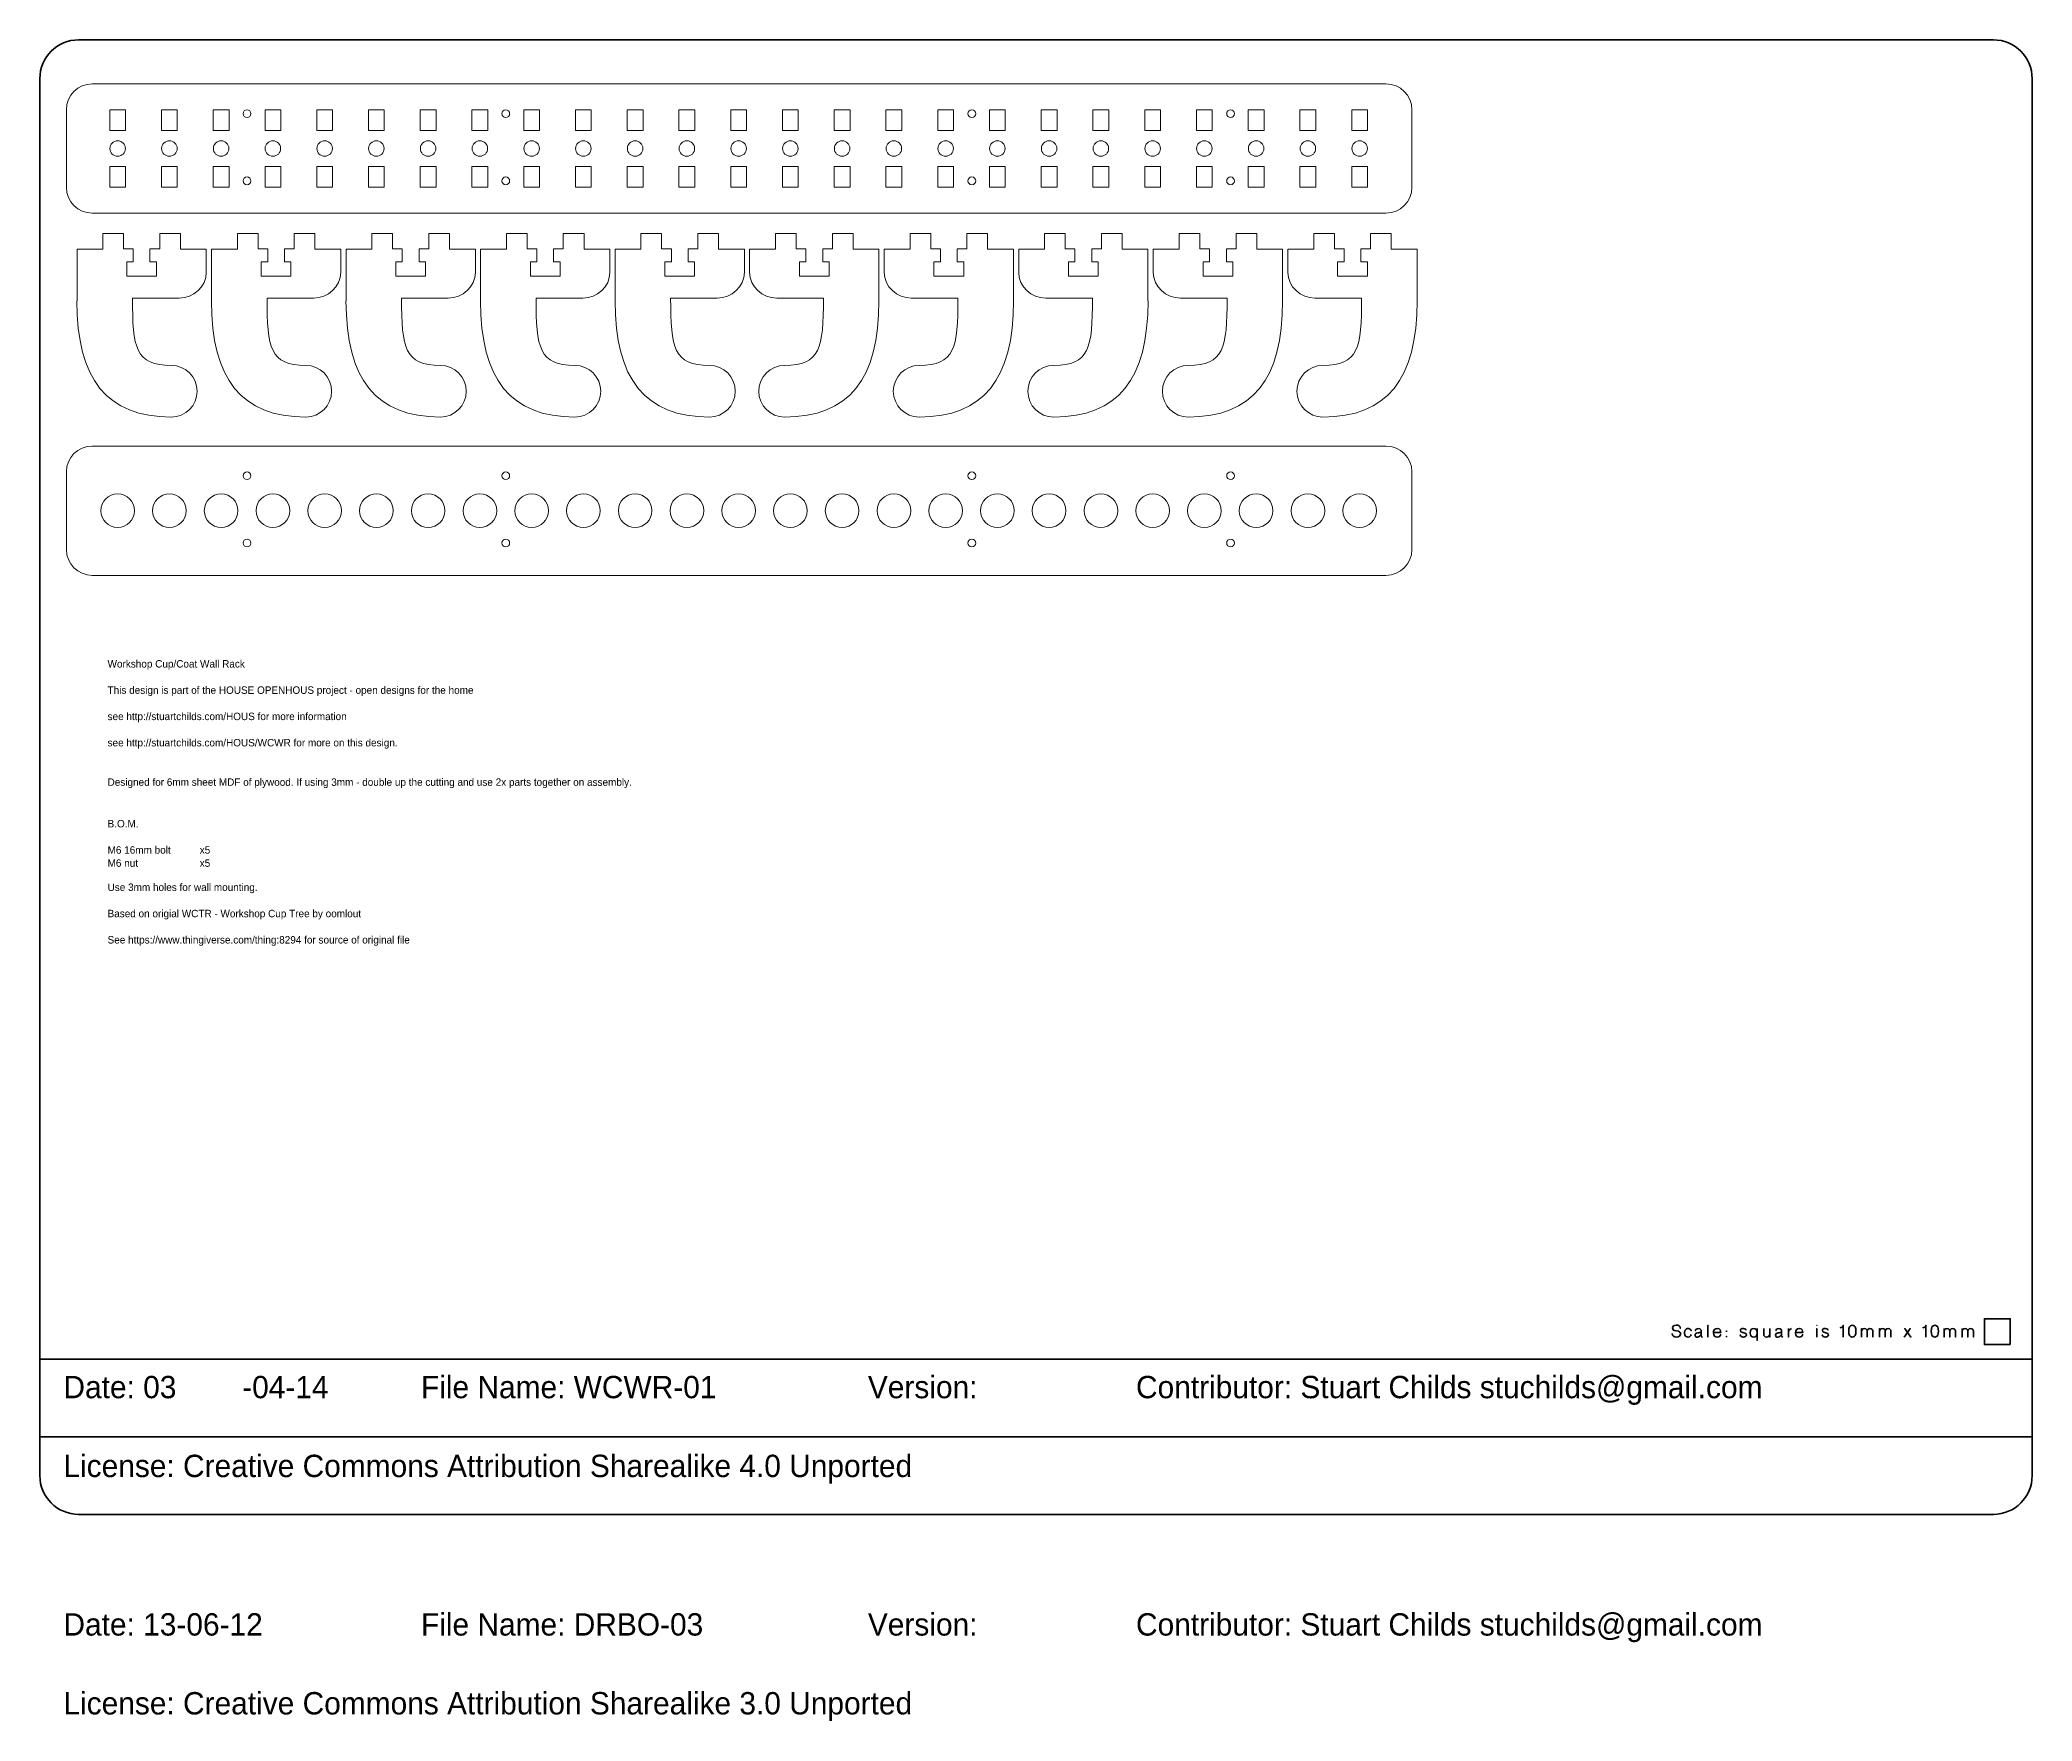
# Model space of a CAD drawing. Header units: inches. Extents: x 15 to 785, y -665 to -15.
import ezdxf

# ---------------------------------------------------------------- set-up
doc = ezdxf.new("R2010")
doc.units = ezdxf.units.IN
doc.header["$MEASUREMENT"] = 0
doc.layers.add('Layer 1', color=7, linetype='Continuous')

msp = doc.modelspace()

# ---------------------------------------------------------------- texts
at = {"layer": 'Layer 1', "color": 179, "true_color": 0x231f20, "attachment_point": 7}
for s, insert, char_height in [('\\fEng_HelvLine Normal|b0|i0|c0|p34;\\W1;Workshop Cup/Coat Wall Rack', (41.18, -258.52), 2.8787), ('\\fEng_HelvLine Normal|b0|i0|c0|p34;\\W1;This design is part of the HOUSE OPENHOUS project - open designs for the home', (41.18, -268.68), 2.87867), ('\\fEng_HelvLine Normal|b0|i0|c0|p34;\\W1;see http://stuartchilds.com/HOUS for more information', (41.18, -278.84), 2.8787), ('\\fEng_HelvLine Normal|b0|i0|c0|p34;\\W1;see http://stuartchilds.com/HOUS/WCWR for more on this design.', (41.18, -289), 2.87867), ('\\fEng_HelvLine Normal|b0|i0|c0|p34;\\W1;Designed for 6mm sheet MDF of plywood. If using 3mm - double up the cutting and use 2x parts together on assembly.', (41.18, -304.24), 2.87867), ('\\fEng_HelvLine Normal|b0|i0|c0|p34;\\W1;B.O.M.', (41.18, -319.48), 2.8787), ('\\fEng_HelvLine Normal|b0|i0|c0|p34;\\W1;M6 16mm bolt^I^Ix5', (41.18, -329.64), 2.8787), ('\\fEng_HelvLine Normal|b0|i0|c0|p34;\\W1;M6 nut  ^I^I^Ix5', (41.18, -334.72), 2.8787), ('\\fEng_HelvLine Normal|b0|i0|c0|p34;\\W1;Use 3mm holes for wall mounting.', (41.18, -344.88), 2.8787), ('\\fEng_HelvLine Normal|b0|i0|c0|p34;\\W1;Based on origial WCTR - Workshop Cup Tree by oomlout', (41.18, -355.04), 2.8787), ('\\fEng_HelvLine Normal|b0|i0|c0|p34;\\W1;See https://www.thingiverse.com/thing:8294 for source of original file', (41.18, -365.2), 2.87867), ('\\fEng_HelvLine Normal|b0|i0|c0|p34;\\W1;Date: 03^I-04-14^I^IFile Name: WCWR-01^I^IVersion:^I^IContributor: Stuart Childs stuchilds\\fMyriad Pro|b0|i0|c0|p34;@\\fEng_HelvLine Normal|b0|i0|c0|p34;gmail.com^I^I', (24.12, -542.71), 8.636), ('\\fEng_HelvLine Normal|b0|i0|c0|p34;\\W1;License: Creative Commons Attribution Sharealike 4.0 Unported^I^I', (24.12, -573.19), 8.636), ('\\fEng_HelvLine Normal|b0|i0|c0|p34;\\W1;Date: 13-06-12^I^IFile Name: DRBO-03^I^IVersion:^I^IContributor: Stuart Childs stuchilds\\fMyriad Pro|b0|i0|c0|p34;@\\fEng_HelvLine Normal|b0|i0|c0|p34;gmail.com^I^I', (24.12, -634.46), 8.636), ('\\fEng_HelvLine Normal|b0|i0|c0|p34;\\W1;License: Creative Commons Attribution Sharealike 3.0 Unported^I^I', (24.12, -664.94), 8.636)]:
    msp.add_mtext(s, dxfattribs=dict(at, insert=insert, char_height=char_height))

# ---------------------------------------------------------------- blocks, each defined once
blk = doc.blocks.new('block 2')
at = {"layer": 'Layer 1', "color": 179, "lineweight": 35, "true_color": 0x231f20}
blk.add_lwpolyline([(785, -555), (15, -555), (15, -525), (785, -525), (785, -555)], dxfattribs=at)
blk.add_open_spline([(785, -570), (785, -578.28), (778.28, -585), (770, -585), (770, -585), (30, -585), (30, -585), (21.72, -585), (15, -578.28), (15, -570), (15, -570), (15, -30), (15, -30), (15, -21.72), (21.72, -15), (30, -15), (30, -15), (770, -15), (770, -15), (778.28, -15), (785, -21.72), (785, -30), (785, -30), (785, -570), (785, -570)], degree=3, knots=[0, 0, 0, 0, 1, 1, 1, 2, 2, 2, 3, 3, 3, 4, 4, 4, 5, 5, 5, 6, 6, 6, 7, 7, 7, 8, 8, 8, 8], dxfattribs=at)
blk = doc.blocks.new('block 3')
at = {"layer": 'Layer 1', "color": 30, "lineweight": 35, "true_color": 0xf58726}
for points, knots in [([(645.92, -515.08), (645.92, -516.1), (646.69, -516.5), (647.6, -516.5), (648.52, -516.5), (649.1, -515.93), (649.12, -515.36), (649.14, -514.8), (648.85, -514.36), (648.29, -514.24), (648.29, -514.24), (646.73, -513.9), (646.73, -513.9), (646.29, -513.81), (646.03, -513.55), (646.03, -512.95), (646.03, -512.36), (646.53, -511.84), (647.45, -511.84), (648.36, -511.84), (649.03, -512.27), (649, -513.03), (649.03, -512.27), (648.36, -511.84), (647.45, -511.84), (646.53, -511.84), (646.03, -512.36), (646.03, -512.95), (646.03, -513.55), (646.28, -513.8), (646.73, -513.9), (646.73, -513.9), (648.29, -514.24), (648.29, -514.24), (648.86, -514.36), (649.14, -514.8), (649.12, -515.36), (649.1, -515.93), (648.52, -516.5), (647.6, -516.5), (646.69, -516.5), (645.92, -516.1), (645.92, -515.08)], [0, 0, 0, 0, 1, 1, 1, 2, 2, 2, 3, 3, 3, 4, 4, 4, 5, 5, 5, 6, 6, 6, 7, 7, 7, 8, 8, 8, 9, 9, 9, 10, 10, 10, 11, 11, 11, 12, 12, 12, 13, 13, 13, 14, 14, 14, 14]), ([(653.25, -515.43), (653.23, -515.96), (652.65, -516.47), (652.11, -516.47), (651.58, -516.47), (650.66, -516.38), (650.66, -514.78), (650.66, -513.2), (651.69, -513.18), (652.14, -513.18), (652.59, -513.18), (653.19, -513.53), (653.23, -513.97), (653.19, -513.53), (652.59, -513.18), (652.14, -513.18), (651.69, -513.18), (650.66, -513.2), (650.66, -514.78), (650.66, -516.38), (651.58, -516.47), (652.11, -516.47), (652.65, -516.47), (653.23, -515.96), (653.25, -515.43)], [0, 0, 0, 0, 1, 1, 1, 2, 2, 2, 3, 3, 3, 4, 4, 4, 5, 5, 5, 6, 6, 6, 7, 7, 7, 8, 8, 8, 8]), ([(655.68, -516.5), (655.16, -516.49), (654.74, -516.32), (654.74, -515.74), (654.74, -515.15), (655.09, -514.9), (655.77, -514.83), (656.43, -514.77), (656.73, -514.67), (657.05, -514.58), (656.73, -514.67), (656.43, -514.77), (655.77, -514.83), (655.09, -514.9), (654.74, -515.15), (654.74, -515.74), (654.74, -516.32), (655.16, -516.49), (655.68, -516.5), (656.2, -516.52), (656.86, -515.91), (657.05, -515.63), (656.86, -515.91), (656.2, -516.52), (655.68, -516.5)], [0, 0, 0, 0, 1, 1, 1, 2, 2, 2, 3, 3, 3, 4, 4, 4, 5, 5, 5, 6, 6, 6, 7, 7, 7, 8, 8, 8, 8]), ([(657.05, -516.05), (657.05, -516.05), (657.05, -513.96), (657.05, -513.96), (657.05, -513.7), (656.92, -513.19), (656.06, -513.19), (655.2, -513.19), (654.88, -513.58), (654.88, -513.98), (654.88, -513.58), (655.2, -513.19), (656.06, -513.19), (656.92, -513.19), (657.05, -513.7), (657.05, -513.96), (657.05, -513.96), (657.05, -516.05), (657.05, -516.05), (657.05, -516.43), (657.5, -516.47), (657.5, -516.47), (657.5, -516.47), (657.05, -516.43), (657.05, -516.05)], [0, 0, 0, 0, 1, 1, 1, 2, 2, 2, 3, 3, 3, 4, 4, 4, 5, 5, 5, 6, 6, 6, 7, 7, 7, 8, 8, 8, 8]), ([(659.69, -516.47), (659.69, -516.47), (659.69, -511.89), (659.69, -511.89), (659.69, -511.89), (659.69, -516.47), (659.69, -516.47)], [0, 0, 0, 0, 1, 1, 1, 2, 2, 2, 2]), ([(661.81, -514.73), (661.81, -514.73), (664.65, -514.73), (664.65, -514.73), (664.65, -514.02), (664.37, -513.12), (663.36, -513.12), (662.36, -513.12), (661.8, -513.81), (661.8, -514.85), (661.8, -515.91), (662.52, -516.47), (663.36, -516.44), (664.21, -516.42), (664.58, -515.76), (664.62, -515.52), (664.58, -515.76), (664.21, -516.42), (663.36, -516.44), (662.52, -516.47), (661.8, -515.91), (661.8, -514.85), (661.8, -513.81), (662.36, -513.12), (663.36, -513.12), (664.37, -513.12), (664.65, -514.02), (664.65, -514.73), (664.65, -514.73), (661.81, -514.73), (661.81, -514.73)], [0, 0, 0, 0, 1, 1, 1, 2, 2, 2, 3, 3, 3, 4, 4, 4, 5, 5, 5, 6, 6, 6, 7, 7, 7, 8, 8, 8, 9, 9, 9, 10, 10, 10, 10]), ([(666.9, -514.46), (666.9, -514.46), (666.9, -514.11), (666.9, -514.11), (666.9, -514.11), (666.9, -514.46), (666.9, -514.46)], [0, 0, 0, 0, 1, 1, 1, 2, 2, 2, 2]), ([(674.4, -513.79), (674.42, -513.63), (674.21, -513.19), (673.41, -513.16), (672.61, -513.14), (672.24, -513.39), (672.24, -513.88), (672.24, -514.38), (672.65, -514.53), (672.8, -514.57), (672.8, -514.57), (674, -514.93), (674, -514.93), (674.16, -514.97), (674.54, -515.14), (674.54, -515.61), (674.54, -516.08), (674.04, -516.47), (673.41, -516.47), (672.77, -516.47), (672.19, -516.13), (672.19, -515.63), (672.19, -516.13), (672.77, -516.47), (673.41, -516.47), (674.04, -516.47), (674.54, -516.08), (674.54, -515.61), (674.54, -515.14), (674.16, -514.97), (674, -514.93), (674, -514.93), (672.8, -514.57), (672.8, -514.57), (672.65, -514.53), (672.24, -514.38), (672.24, -513.88), (672.24, -513.39), (672.61, -513.14), (673.41, -513.16), (674.21, -513.19), (674.42, -513.63), (674.4, -513.79)], [0, 0, 0, 0, 1, 1, 1, 2, 2, 2, 3, 3, 3, 4, 4, 4, 5, 5, 5, 6, 6, 6, 7, 7, 7, 8, 8, 8, 9, 9, 9, 10, 10, 10, 11, 11, 11, 12, 12, 12, 13, 13, 13, 14, 14, 14, 14]), ([(676.02, -514.82), (676.02, -513.54), (676.63, -513.16), (677.36, -513.16), (678.11, -513.16), (678.71, -513.54), (678.71, -514.82), (678.71, -516.11), (678.11, -516.48), (677.36, -516.48), (676.63, -516.48), (676.02, -516.11), (676.02, -514.82)], [0, 0, 0, 0, 1, 1, 1, 2, 2, 2, 3, 3, 3, 4, 4, 4, 4]), ([(676.02, -514.82), (676.02, -513.54), (676.63, -513.16), (677.36, -513.16), (678.11, -513.16), (678.71, -513.54), (678.71, -514.82), (678.71, -516.11), (678.11, -516.48), (677.36, -516.48), (676.63, -516.48), (676.02, -516.11), (676.02, -514.82)], [0, 0, 0, 0, 1, 1, 1, 2, 2, 2, 3, 3, 3, 4, 4, 4, 4]), ([(678.72, -513.16), (678.72, -513.16), (678.72, -517.75), (678.72, -517.75), (678.72, -517.75), (678.72, -513.16), (678.72, -513.16)], [0, 0, 0, 0, 1, 1, 1, 2, 2, 2, 2]), ([(681.26, -513.2), (681.26, -513.2), (681.26, -515.32), (681.26, -515.62), (681.26, -515.91), (681.55, -516.45), (682.36, -516.46), (683.17, -516.47), (683.6, -515.84), (683.6, -515.25), (683.6, -515.84), (683.17, -516.47), (682.36, -516.46), (681.55, -516.45), (681.26, -515.91), (681.26, -515.62), (681.26, -515.32), (681.26, -513.2), (681.26, -513.2)], [0, 0, 0, 0, 1, 1, 1, 2, 2, 2, 3, 3, 3, 4, 4, 4, 5, 5, 5, 6, 6, 6, 6]), ([(683.6, -513.2), (683.6, -513.2), (683.6, -516.46), (683.6, -516.46), (683.6, -516.46), (683.6, -513.2), (683.6, -513.2)], [0, 0, 0, 0, 1, 1, 1, 2, 2, 2, 2]), ([(688.13, -515.63), (687.94, -515.91), (687.29, -516.52), (686.77, -516.5), (686.24, -516.49), (685.82, -516.32), (685.82, -515.74), (685.82, -515.15), (686.18, -514.9), (686.85, -514.83), (687.52, -514.77), (687.81, -514.67), (688.13, -514.58), (687.81, -514.67), (687.52, -514.77), (686.85, -514.83), (686.18, -514.9), (685.82, -515.15), (685.82, -515.74), (685.82, -516.32), (686.24, -516.49), (686.77, -516.5), (687.29, -516.52), (687.94, -515.91), (688.13, -515.63)], [0, 0, 0, 0, 1, 1, 1, 2, 2, 2, 3, 3, 3, 4, 4, 4, 5, 5, 5, 6, 6, 6, 7, 7, 7, 8, 8, 8, 8]), ([(688.58, -516.47), (688.58, -516.47), (688.13, -516.43), (688.13, -516.05), (688.13, -516.05), (688.13, -513.96), (688.13, -513.96), (688.13, -513.7), (688, -513.19), (687.14, -513.19), (686.28, -513.19), (685.97, -513.58), (685.97, -513.98), (685.97, -513.58), (686.28, -513.19), (687.14, -513.19), (688, -513.19), (688.13, -513.7), (688.13, -513.96), (688.13, -513.96), (688.13, -516.05), (688.13, -516.05), (688.13, -516.43), (688.58, -516.47), (688.58, -516.47)], [0, 0, 0, 0, 1, 1, 1, 2, 2, 2, 3, 3, 3, 4, 4, 4, 5, 5, 5, 6, 6, 6, 7, 7, 7, 8, 8, 8, 8]), ([(692.04, -513.21), (691.45, -513.2), (690.77, -514.07), (690.79, -514.8), (690.77, -514.07), (691.45, -513.2), (692.04, -513.21)], [0, 0, 0, 0, 1, 1, 1, 2, 2, 2, 2]), ([(690.79, -513.21), (690.79, -513.21), (690.79, -516.47), (690.79, -516.47), (690.79, -516.47), (690.79, -513.21), (690.79, -513.21)], [0, 0, 0, 0, 1, 1, 1, 2, 2, 2, 2]), ([(693.5, -514.73), (693.5, -514.73), (696.34, -514.73), (696.34, -514.73), (696.34, -514.02), (696.06, -513.12), (695.05, -513.12), (694.05, -513.12), (693.5, -513.81), (693.5, -514.85), (693.5, -515.91), (694.21, -516.47), (695.05, -516.44), (695.9, -516.42), (696.27, -515.76), (696.32, -515.52), (696.27, -515.76), (695.9, -516.42), (695.05, -516.44), (694.21, -516.47), (693.5, -515.91), (693.5, -514.85), (693.5, -513.81), (694.05, -513.12), (695.05, -513.12), (696.06, -513.12), (696.34, -514.02), (696.34, -514.73), (696.34, -514.73), (693.5, -514.73), (693.5, -514.73)], [0, 0, 0, 0, 1, 1, 1, 2, 2, 2, 3, 3, 3, 4, 4, 4, 5, 5, 5, 6, 6, 6, 7, 7, 7, 8, 8, 8, 9, 9, 9, 10, 10, 10, 10]), ([(701.78, -511.99), (701.78, -511.99), (701.78, -511.88), (701.78, -511.88), (701.78, -511.88), (701.78, -511.99), (701.78, -511.99)], [0, 0, 0, 0, 1, 1, 1, 2, 2, 2, 2]), ([(701.78, -516.46), (701.78, -516.46), (701.78, -513.2), (701.78, -513.2), (701.78, -513.2), (701.78, -516.47), (701.78, -516.46)], [0, 0, 0, 0, 1, 1, 1, 2, 2, 2, 2]), ([(705.1, -513.16), (704.3, -513.14), (703.94, -513.39), (703.94, -513.88), (703.94, -514.38), (704.35, -514.53), (704.5, -514.57), (704.5, -514.57), (705.7, -514.93), (705.7, -514.93), (705.86, -514.97), (706.24, -515.14), (706.24, -515.61), (706.24, -516.08), (705.74, -516.47), (705.1, -516.47), (704.47, -516.47), (703.89, -516.13), (703.89, -515.63), (703.89, -516.13), (704.47, -516.47), (705.1, -516.47), (705.74, -516.47), (706.24, -516.08), (706.24, -515.61), (706.24, -515.14), (705.86, -514.97), (705.7, -514.93), (705.7, -514.93), (704.5, -514.57), (704.5, -514.57), (704.35, -514.53), (703.94, -514.38), (703.94, -513.88), (703.94, -513.39), (704.3, -513.14), (705.1, -513.16), (705.91, -513.19), (706.11, -513.63), (706.1, -513.79), (706.11, -513.63), (705.91, -513.19), (705.1, -513.16)], [0, 0, 0, 0, 1, 1, 1, 2, 2, 2, 3, 3, 3, 4, 4, 4, 5, 5, 5, 6, 6, 6, 7, 7, 7, 8, 8, 8, 9, 9, 9, 10, 10, 10, 11, 11, 11, 12, 12, 12, 13, 13, 13, 14, 14, 14, 14]), ([(711.98, -516.47), (711.98, -516.47), (711.98, -511.89), (711.98, -511.89), (711.98, -512.67), (711.22, -512.85), (710.9, -512.88), (711.22, -512.85), (711.98, -512.67), (711.98, -511.89), (711.98, -511.89), (711.98, -516.47), (711.98, -516.47)], [0, 0, 0, 0, 1, 1, 1, 2, 2, 2, 3, 3, 3, 4, 4, 4, 4]), ([(714.11, -514.18), (714.11, -512.92), (714.38, -511.89), (715.49, -511.89), (716.61, -511.89), (716.88, -512.92), (716.88, -514.18), (716.88, -515.44), (716.61, -516.47), (715.49, -516.47), (714.38, -516.47), (714.11, -515.44), (714.11, -514.18)], [0, 0, 0, 0, 1, 1, 1, 2, 2, 2, 3, 3, 3, 4, 4, 4, 4]), ([(714.11, -514.18), (714.11, -512.92), (714.38, -511.89), (715.49, -511.89), (716.61, -511.89), (716.88, -512.92), (716.88, -514.18), (716.88, -515.44), (716.61, -516.47), (715.49, -516.47), (714.38, -516.47), (714.11, -515.44), (714.11, -514.18)], [0, 0, 0, 0, 1, 1, 1, 2, 2, 2, 3, 3, 3, 4, 4, 4, 4]), ([(721.23, -516.47), (721.23, -516.47), (721.23, -514.35), (721.23, -514.05), (721.23, -513.76), (721.04, -513.21), (720.24, -513.21), (719.43, -513.2), (719.07, -513.83), (719.07, -514.42), (719.07, -513.83), (719.43, -513.2), (720.24, -513.21), (721.04, -513.21), (721.23, -513.76), (721.23, -514.05), (721.23, -514.35), (721.23, -516.47), (721.23, -516.47)], [0, 0, 0, 0, 1, 1, 1, 2, 2, 2, 3, 3, 3, 4, 4, 4, 5, 5, 5, 6, 6, 6, 6]), ([(719.07, -516.47), (719.07, -516.47), (719.07, -513.21), (719.07, -513.21), (719.07, -513.21), (719.07, -516.47), (719.07, -516.47)], [0, 0, 0, 0, 1, 1, 1, 2, 2, 2, 2]), ([(723.42, -516.47), (723.42, -516.47), (723.42, -514.35), (723.42, -514.05), (723.42, -513.76), (723.14, -513.21), (722.33, -513.21), (721.53, -513.2), (721.23, -513.83), (721.23, -514.42), (721.23, -513.83), (721.53, -513.2), (722.33, -513.21), (723.14, -513.21), (723.42, -513.76), (723.42, -514.05), (723.42, -514.35), (723.42, -516.47), (723.42, -516.47)], [0, 0, 0, 0, 1, 1, 1, 2, 2, 2, 3, 3, 3, 4, 4, 4, 5, 5, 5, 6, 6, 6, 6]), ([(728.21, -516.47), (728.21, -516.47), (728.21, -514.35), (728.21, -514.05), (728.21, -513.76), (728.02, -513.21), (727.21, -513.21), (726.4, -513.2), (726.04, -513.83), (726.04, -514.42), (726.04, -513.83), (726.4, -513.2), (727.21, -513.21), (728.02, -513.21), (728.21, -513.76), (728.21, -514.05), (728.21, -514.35), (728.21, -516.47), (728.21, -516.47)], [0, 0, 0, 0, 1, 1, 1, 2, 2, 2, 3, 3, 3, 4, 4, 4, 5, 5, 5, 6, 6, 6, 6]), ([(726.04, -516.47), (726.04, -516.47), (726.04, -513.21), (726.04, -513.21), (726.04, -513.21), (726.04, -516.47), (726.04, -516.47)], [0, 0, 0, 0, 1, 1, 1, 2, 2, 2, 2]), ([(730.39, -516.47), (730.39, -516.47), (730.39, -514.35), (730.39, -514.05), (730.39, -513.76), (730.11, -513.21), (729.31, -513.21), (728.5, -513.2), (728.21, -513.83), (728.21, -514.42), (728.21, -513.83), (728.5, -513.2), (729.31, -513.21), (730.11, -513.21), (730.39, -513.76), (730.39, -514.05), (730.39, -514.35), (730.39, -516.47), (730.39, -516.47)], [0, 0, 0, 0, 1, 1, 1, 2, 2, 2, 3, 3, 3, 4, 4, 4, 5, 5, 5, 6, 6, 6, 6]), ([(735.5, -516.47), (735.5, -516.47), (736.81, -514.65), (736.81, -514.65), (736.81, -514.65), (735.77, -513.21), (735.77, -513.21), (735.77, -513.21), (736.81, -514.65), (736.81, -514.65), (736.81, -514.65), (737.86, -513.21), (737.86, -513.21), (737.86, -513.21), (736.81, -514.65), (736.81, -514.65), (736.81, -514.65), (738.12, -516.47), (738.12, -516.47), (738.12, -516.47), (736.81, -514.65), (736.81, -514.65), (736.81, -514.65), (735.5, -516.47), (735.5, -516.47)], [0, 0, 0, 0, 1, 1, 1, 2, 2, 2, 3, 3, 3, 4, 4, 4, 5, 5, 5, 6, 6, 6, 7, 7, 7, 8, 8, 8, 8]), ([(743.88, -516.47), (743.88, -516.47), (743.88, -511.89), (743.88, -511.89), (743.88, -512.67), (743.12, -512.85), (742.8, -512.88), (743.12, -512.85), (743.88, -512.67), (743.88, -511.89), (743.88, -511.89), (743.88, -516.47), (743.88, -516.47)], [0, 0, 0, 0, 1, 1, 1, 2, 2, 2, 3, 3, 3, 4, 4, 4, 4]), ([(746.01, -514.18), (746.01, -512.92), (746.28, -511.89), (747.4, -511.89), (748.51, -511.89), (748.78, -512.92), (748.78, -514.18), (748.78, -515.44), (748.51, -516.47), (747.4, -516.47), (746.28, -516.47), (746.01, -515.44), (746.01, -514.18)], [0, 0, 0, 0, 1, 1, 1, 2, 2, 2, 3, 3, 3, 4, 4, 4, 4]), ([(746.01, -514.18), (746.01, -512.92), (746.28, -511.89), (747.4, -511.89), (748.51, -511.89), (748.78, -512.92), (748.78, -514.18), (748.78, -515.44), (748.51, -516.47), (747.4, -516.47), (746.28, -516.47), (746.01, -515.44), (746.01, -514.18)], [0, 0, 0, 0, 1, 1, 1, 2, 2, 2, 3, 3, 3, 4, 4, 4, 4]), ([(753.14, -514.05), (753.14, -513.76), (752.95, -513.21), (752.14, -513.21), (751.33, -513.2), (750.97, -513.83), (750.97, -514.42), (750.97, -513.83), (751.33, -513.2), (752.14, -513.21), (752.95, -513.21), (753.14, -513.76), (753.14, -514.05), (753.14, -514.35), (753.14, -516.47), (753.14, -516.47), (753.14, -516.47), (753.14, -514.35), (753.14, -514.05)], [0, 0, 0, 0, 1, 1, 1, 2, 2, 2, 3, 3, 3, 4, 4, 4, 5, 5, 5, 6, 6, 6, 6]), ([(750.97, -513.21), (750.97, -513.21), (750.97, -516.47), (750.97, -516.47), (750.97, -516.47), (750.97, -513.21), (750.97, -513.21)], [0, 0, 0, 0, 1, 1, 1, 2, 2, 2, 2]), ([(755.32, -514.05), (755.32, -513.76), (755.04, -513.21), (754.24, -513.21), (753.43, -513.2), (753.14, -513.83), (753.14, -514.42), (753.14, -513.83), (753.43, -513.2), (754.24, -513.21), (755.04, -513.21), (755.32, -513.76), (755.32, -514.05), (755.32, -514.35), (755.32, -516.47), (755.32, -516.47), (755.32, -516.47), (755.32, -514.35), (755.32, -514.05)], [0, 0, 0, 0, 1, 1, 1, 2, 2, 2, 3, 3, 3, 4, 4, 4, 5, 5, 5, 6, 6, 6, 6]), ([(760.11, -514.05), (760.11, -513.76), (759.92, -513.21), (759.11, -513.21), (758.3, -513.2), (757.94, -513.83), (757.94, -514.42), (757.94, -513.83), (758.3, -513.2), (759.11, -513.21), (759.92, -513.21), (760.11, -513.76), (760.11, -514.05), (760.11, -514.35), (760.11, -516.47), (760.11, -516.47), (760.11, -516.47), (760.11, -514.35), (760.11, -514.05)], [0, 0, 0, 0, 1, 1, 1, 2, 2, 2, 3, 3, 3, 4, 4, 4, 5, 5, 5, 6, 6, 6, 6]), ([(757.94, -513.21), (757.94, -513.21), (757.94, -516.47), (757.94, -516.47), (757.94, -516.47), (757.94, -513.21), (757.94, -513.21)], [0, 0, 0, 0, 1, 1, 1, 2, 2, 2, 2]), ([(762.29, -514.05), (762.29, -513.76), (762.01, -513.21), (761.21, -513.21), (760.4, -513.2), (760.11, -513.83), (760.11, -514.42), (760.11, -513.83), (760.4, -513.2), (761.21, -513.21), (762.01, -513.21), (762.29, -513.76), (762.29, -514.05), (762.29, -514.35), (762.29, -516.47), (762.29, -516.47), (762.29, -516.47), (762.29, -514.35), (762.29, -514.05)], [0, 0, 0, 0, 1, 1, 1, 2, 2, 2, 3, 3, 3, 4, 4, 4, 5, 5, 5, 6, 6, 6, 6]), ([(666.9, -516.47), (666.9, -516.47), (666.9, -516.12), (666.9, -516.12), (666.9, -516.12), (666.9, -516.47), (666.9, -516.47)], [0, 0, 0, 0, 1, 1, 1, 2, 2, 2, 2])]:
    blk.add_open_spline(points, degree=3, knots=knots, dxfattribs=at)

# ---------------------------------------------------------------- linework, layer by layer
at = {"layer": 'Layer 1', "color": 179, "lineweight": 9, "true_color": 0x231f20}
for points in [[(48.12, -42.01), (48.12, -50.01), (42.02, -50.01), (42.02, -42.01), (48.12, -42.01)], [(68.12, -42.01), (68.12, -50.01), (62.02, -50.01), (62.02, -42.01), (68.12, -42.01)], [(88.12, -42.01), (88.12, -50.01), (82.02, -50.01), (82.02, -42.01), (88.12, -42.01)], [(108.12, -42.01), (108.12, -50.01), (102.02, -50.01), (102.02, -42.01), (108.12, -42.01)], [(128.12, -42.01), (128.12, -50.01), (122.02, -50.01), (122.02, -42.01), (128.12, -42.01)], [(148.12, -42.01), (148.12, -50.01), (142.02, -50.01), (142.02, -42.01), (148.12, -42.01)], [(168.12, -42.01), (168.12, -50.01), (162.02, -50.01), (162.02, -42.01), (168.12, -42.01)], [(188.12, -42.01), (188.12, -50.01), (182.02, -50.01), (182.02, -42.01), (188.12, -42.01)], [(208.12, -42.01), (208.12, -50.01), (202.02, -50.01), (202.02, -42.01), (208.12, -42.01)], [(228.12, -42.01), (228.12, -50.01), (222.02, -50.01), (222.02, -42.01), (228.12, -42.01)], [(248.12, -42.01), (248.12, -50.01), (242.02, -50.01), (242.02, -42.01), (248.12, -42.01)], [(268.12, -42.01), (268.12, -50.01), (262.02, -50.01), (262.02, -42.01), (268.12, -42.01)], [(288.12, -42.01), (288.12, -50.01), (282.02, -50.01), (282.02, -42.01), (288.12, -42.01)], [(308.12, -42.01), (308.12, -50.01), (302.02, -50.01), (302.02, -42.01), (308.12, -42.01)], [(328.12, -42.01), (328.12, -50.01), (322.02, -50.01), (322.02, -42.01), (328.12, -42.01)], [(348.12, -42.01), (348.12, -50.01), (342.02, -50.01), (342.02, -42.01), (348.12, -42.01)], [(368.12, -42.01), (368.12, -50.01), (362.02, -50.01), (362.02, -42.01), (368.12, -42.01)], [(388.12, -42.01), (388.12, -50.01), (382.02, -50.01), (382.02, -42.01), (388.12, -42.01)], [(408.12, -42.01), (408.12, -50.01), (402.02, -50.01), (402.02, -42.01), (408.12, -42.01)], [(428.12, -42.01), (428.12, -50.01), (422.02, -50.01), (422.02, -42.01), (428.12, -42.01)], [(448.12, -42.01), (448.12, -50.01), (442.03, -50.01), (442.03, -42.01), (448.12, -42.01)], [(468.13, -42.01), (468.13, -50.01), (462.03, -50.01), (462.03, -42.01), (468.13, -42.01)], [(488.13, -42.01), (488.13, -50.01), (482.03, -50.01), (482.03, -42.01), (488.13, -42.01)], [(508.13, -42.01), (508.13, -50.01), (502.03, -50.01), (502.03, -42.01), (508.13, -42.01)], [(528.13, -42.01), (528.13, -50.01), (522.03, -50.01), (522.03, -42.01), (528.13, -42.01)], [(48.12, -64.01), (48.12, -72.01), (42.02, -72.01), (42.02, -64.01), (48.12, -64.01)], [(68.12, -64.01), (68.12, -72.01), (62.02, -72.01), (62.02, -64.01), (68.12, -64.01)], [(88.12, -64.01), (88.12, -72.01), (82.02, -72.01), (82.02, -64.01), (88.12, -64.01)], [(108.12, -64.01), (108.12, -72.01), (102.02, -72.01), (102.02, -64.01), (108.12, -64.01)], [(128.12, -64.01), (128.12, -72.01), (122.02, -72.01), (122.02, -64.01), (128.12, -64.01)], [(148.12, -64.01), (148.12, -72.01), (142.02, -72.01), (142.02, -64.01), (148.12, -64.01)], [(168.12, -64.01), (168.12, -72.01), (162.02, -72.01), (162.02, -64.01), (168.12, -64.01)], [(188.12, -64.01), (188.12, -72.01), (182.02, -72.01), (182.02, -64.01), (188.12, -64.01)], [(208.12, -64.01), (208.12, -72.01), (202.02, -72.01), (202.02, -64.01), (208.12, -64.01)], [(228.12, -64.01), (228.12, -72.01), (222.02, -72.01), (222.02, -64.01), (228.12, -64.01)], [(248.12, -64.01), (248.12, -72.01), (242.02, -72.01), (242.02, -64.01), (248.12, -64.01)], [(268.12, -64.01), (268.12, -72.01), (262.02, -72.01), (262.02, -64.01), (268.12, -64.01)], [(288.12, -64.01), (288.12, -72.01), (282.02, -72.01), (282.02, -64.01), (288.12, -64.01)], [(308.12, -64.01), (308.12, -72.01), (302.02, -72.01), (302.02, -64.01), (308.12, -64.01)], [(328.12, -64.01), (328.12, -72.01), (322.02, -72.01), (322.02, -64.01), (328.12, -64.01)], [(348.12, -64.01), (348.12, -72.01), (342.02, -72.01), (342.02, -64.01), (348.12, -64.01)], [(368.12, -64.01), (368.12, -72.01), (362.02, -72.01), (362.02, -64.01), (368.12, -64.01)], [(388.12, -64.01), (388.12, -72.01), (382.02, -72.01), (382.02, -64.01), (388.12, -64.01)], [(408.12, -64.01), (408.12, -72.01), (402.02, -72.01), (402.02, -64.01), (408.12, -64.01)], [(428.12, -64.01), (428.12, -72.01), (422.02, -72.01), (422.02, -64.01), (428.12, -64.01)], [(448.12, -64.01), (448.12, -72.01), (442.03, -72.01), (442.03, -64.01), (448.12, -64.01)], [(468.13, -64.01), (468.13, -72.01), (462.03, -72.01), (462.03, -64.01), (468.13, -64.01)], [(488.13, -64.01), (488.13, -72.01), (482.03, -72.01), (482.03, -64.01), (488.13, -64.01)], [(508.13, -64.01), (508.13, -72.01), (502.03, -72.01), (502.03, -64.01), (508.13, -64.01)], [(528.13, -64.01), (528.13, -72.01), (522.03, -72.01), (522.03, -64.01), (528.13, -64.01)]]:
    msp.add_lwpolyline(points, dxfattribs=at)
at = {"layer": 'Layer 1', "color": 30, "lineweight": 35, "true_color": 0xf58726}
msp.add_lwpolyline([(776.52, -519.35), (766.52, -519.35), (766.52, -509.35), (776.52, -509.35), (776.52, -519.35)], dxfattribs=at)
at = {"layer": 'Layer 1', "color": 179, "lineweight": 9, "true_color": 0x231f20}
for points, knots in [([(545.27, -72.01), (545.27, -77.53), (540.79, -82.01), (535.27, -82.01), (535.27, -82.01), (35.27, -82.01), (35.27, -82.01), (29.75, -82.01), (25.27, -77.53), (25.27, -72.01), (25.27, -72.01), (25.27, -42.01), (25.27, -42.01), (25.27, -36.49), (29.75, -32.01), (35.27, -32.01), (35.27, -32.01), (535.27, -32.01), (535.27, -32.01), (540.79, -32.01), (545.27, -36.49), (545.27, -42.01), (545.27, -42.01), (545.27, -72.01), (545.27, -72.01)], [0, 0, 0, 0, 1, 1, 1, 2, 2, 2, 3, 3, 3, 4, 4, 4, 5, 5, 5, 6, 6, 6, 7, 7, 7, 8, 8, 8, 8]), ([(96.57, -43.51), (96.57, -44.34), (95.9, -45.01), (95.07, -45.01), (94.24, -45.01), (93.57, -44.34), (93.57, -43.51), (93.57, -42.68), (94.24, -42.01), (95.07, -42.01), (95.9, -42.01), (96.57, -42.68), (96.57, -43.51)], [0, 0, 0, 0, 1, 1, 1, 2, 2, 2, 3, 3, 3, 4, 4, 4, 4]), ([(196.57, -43.51), (196.57, -44.34), (195.9, -45.01), (195.07, -45.01), (194.24, -45.01), (193.57, -44.34), (193.57, -43.51), (193.57, -42.68), (194.24, -42.01), (195.07, -42.01), (195.9, -42.01), (196.57, -42.68), (196.57, -43.51)], [0, 0, 0, 0, 1, 1, 1, 2, 2, 2, 3, 3, 3, 4, 4, 4, 4]), ([(376.7, -43.51), (376.7, -44.34), (376.03, -45.01), (375.2, -45.01), (374.37, -45.01), (373.7, -44.34), (373.7, -43.51), (373.7, -42.68), (374.37, -42.01), (375.2, -42.01), (376.03, -42.01), (376.7, -42.68), (376.7, -43.51)], [0, 0, 0, 0, 1, 1, 1, 2, 2, 2, 3, 3, 3, 4, 4, 4, 4]), ([(476.7, -43.51), (476.7, -44.34), (476.03, -45.01), (475.2, -45.01), (474.37, -45.01), (473.7, -44.34), (473.7, -43.51), (473.7, -42.68), (474.37, -42.01), (475.2, -42.01), (476.03, -42.01), (476.7, -42.68), (476.7, -43.51)], [0, 0, 0, 0, 1, 1, 1, 2, 2, 2, 3, 3, 3, 4, 4, 4, 4]), ([(48.07, -57.01), (48.07, -58.67), (46.73, -60.01), (45.07, -60.01), (43.42, -60.01), (42.07, -58.67), (42.07, -57.01), (42.07, -55.35), (43.42, -54.01), (45.07, -54.01), (46.73, -54.01), (48.07, -55.35), (48.07, -57.01)], [0, 0, 0, 0, 1, 1, 1, 2, 2, 2, 3, 3, 3, 4, 4, 4, 4]), ([(68.07, -57.01), (68.07, -58.67), (66.73, -60.01), (65.07, -60.01), (63.42, -60.01), (62.07, -58.67), (62.07, -57.01), (62.07, -55.35), (63.42, -54.01), (65.07, -54.01), (66.73, -54.01), (68.07, -55.35), (68.07, -57.01)], [0, 0, 0, 0, 1, 1, 1, 2, 2, 2, 3, 3, 3, 4, 4, 4, 4]), ([(88.07, -57.01), (88.07, -58.67), (86.73, -60.01), (85.07, -60.01), (83.42, -60.01), (82.07, -58.67), (82.07, -57.01), (82.07, -55.35), (83.42, -54.01), (85.07, -54.01), (86.73, -54.01), (88.07, -55.35), (88.07, -57.01)], [0, 0, 0, 0, 1, 1, 1, 2, 2, 2, 3, 3, 3, 4, 4, 4, 4]), ([(108.07, -57.01), (108.07, -58.67), (106.73, -60.01), (105.07, -60.01), (103.42, -60.01), (102.07, -58.67), (102.07, -57.01), (102.07, -55.35), (103.42, -54.01), (105.07, -54.01), (106.73, -54.01), (108.07, -55.35), (108.07, -57.01)], [0, 0, 0, 0, 1, 1, 1, 2, 2, 2, 3, 3, 3, 4, 4, 4, 4]), ([(128.07, -57.01), (128.07, -58.67), (126.73, -60.01), (125.07, -60.01), (123.42, -60.01), (122.07, -58.67), (122.07, -57.01), (122.07, -55.35), (123.42, -54.01), (125.07, -54.01), (126.73, -54.01), (128.07, -55.35), (128.07, -57.01)], [0, 0, 0, 0, 1, 1, 1, 2, 2, 2, 3, 3, 3, 4, 4, 4, 4]), ([(148.07, -57.01), (148.07, -58.67), (146.73, -60.01), (145.07, -60.01), (143.42, -60.01), (142.07, -58.67), (142.07, -57.01), (142.07, -55.35), (143.42, -54.01), (145.07, -54.01), (146.73, -54.01), (148.07, -55.35), (148.07, -57.01)], [0, 0, 0, 0, 1, 1, 1, 2, 2, 2, 3, 3, 3, 4, 4, 4, 4]), ([(168.07, -57.01), (168.07, -58.67), (166.73, -60.01), (165.07, -60.01), (163.42, -60.01), (162.07, -58.67), (162.07, -57.01), (162.07, -55.35), (163.42, -54.01), (165.07, -54.01), (166.73, -54.01), (168.07, -55.35), (168.07, -57.01)], [0, 0, 0, 0, 1, 1, 1, 2, 2, 2, 3, 3, 3, 4, 4, 4, 4]), ([(188.07, -57.01), (188.07, -58.67), (186.73, -60.01), (185.07, -60.01), (183.42, -60.01), (182.07, -58.67), (182.07, -57.01), (182.07, -55.35), (183.42, -54.01), (185.07, -54.01), (186.73, -54.01), (188.07, -55.35), (188.07, -57.01)], [0, 0, 0, 0, 1, 1, 1, 2, 2, 2, 3, 3, 3, 4, 4, 4, 4]), ([(208.07, -57.01), (208.07, -58.67), (206.73, -60.01), (205.07, -60.01), (203.42, -60.01), (202.07, -58.67), (202.07, -57.01), (202.07, -55.35), (203.42, -54.01), (205.07, -54.01), (206.73, -54.01), (208.07, -55.35), (208.07, -57.01)], [0, 0, 0, 0, 1, 1, 1, 2, 2, 2, 3, 3, 3, 4, 4, 4, 4]), ([(228.07, -57.01), (228.07, -58.67), (226.73, -60.01), (225.07, -60.01), (223.42, -60.01), (222.07, -58.67), (222.07, -57.01), (222.07, -55.35), (223.42, -54.01), (225.07, -54.01), (226.73, -54.01), (228.07, -55.35), (228.07, -57.01)], [0, 0, 0, 0, 1, 1, 1, 2, 2, 2, 3, 3, 3, 4, 4, 4, 4]), ([(248.07, -57.01), (248.07, -58.67), (246.73, -60.01), (245.07, -60.01), (243.42, -60.01), (242.07, -58.67), (242.07, -57.01), (242.07, -55.35), (243.42, -54.01), (245.07, -54.01), (246.73, -54.01), (248.07, -55.35), (248.07, -57.01)], [0, 0, 0, 0, 1, 1, 1, 2, 2, 2, 3, 3, 3, 4, 4, 4, 4]), ([(268.07, -57.01), (268.07, -58.67), (266.73, -60.01), (265.07, -60.01), (263.42, -60.01), (262.07, -58.67), (262.07, -57.01), (262.07, -55.35), (263.42, -54.01), (265.07, -54.01), (266.73, -54.01), (268.07, -55.35), (268.07, -57.01)], [0, 0, 0, 0, 1, 1, 1, 2, 2, 2, 3, 3, 3, 4, 4, 4, 4]), ([(288.07, -57.01), (288.07, -58.67), (286.73, -60.01), (285.07, -60.01), (283.42, -60.01), (282.07, -58.67), (282.07, -57.01), (282.07, -55.35), (283.42, -54.01), (285.07, -54.01), (286.73, -54.01), (288.07, -55.35), (288.07, -57.01)], [0, 0, 0, 0, 1, 1, 1, 2, 2, 2, 3, 3, 3, 4, 4, 4, 4]), ([(308.07, -57.01), (308.07, -58.67), (306.73, -60.01), (305.07, -60.01), (303.42, -60.01), (302.07, -58.67), (302.07, -57.01), (302.07, -55.35), (303.42, -54.01), (305.07, -54.01), (306.73, -54.01), (308.07, -55.35), (308.07, -57.01)], [0, 0, 0, 0, 1, 1, 1, 2, 2, 2, 3, 3, 3, 4, 4, 4, 4]), ([(328.07, -57.01), (328.07, -58.67), (326.73, -60.01), (325.07, -60.01), (323.42, -60.01), (322.07, -58.67), (322.07, -57.01), (322.07, -55.35), (323.42, -54.01), (325.07, -54.01), (326.73, -54.01), (328.07, -55.35), (328.07, -57.01)], [0, 0, 0, 0, 1, 1, 1, 2, 2, 2, 3, 3, 3, 4, 4, 4, 4]), ([(348.07, -57.01), (348.07, -58.67), (346.73, -60.01), (345.07, -60.01), (343.42, -60.01), (342.07, -58.67), (342.07, -57.01), (342.07, -55.35), (343.42, -54.01), (345.07, -54.01), (346.73, -54.01), (348.07, -55.35), (348.07, -57.01)], [0, 0, 0, 0, 1, 1, 1, 2, 2, 2, 3, 3, 3, 4, 4, 4, 4]), ([(368.08, -57.01), (368.08, -58.67), (366.73, -60.01), (365.08, -60.01), (363.42, -60.01), (362.07, -58.67), (362.07, -57.01), (362.07, -55.35), (363.42, -54.01), (365.08, -54.01), (366.73, -54.01), (368.08, -55.35), (368.08, -57.01)], [0, 0, 0, 0, 1, 1, 1, 2, 2, 2, 3, 3, 3, 4, 4, 4, 4]), ([(388.08, -57.01), (388.08, -58.67), (386.73, -60.01), (385.08, -60.01), (383.42, -60.01), (382.07, -58.67), (382.07, -57.01), (382.07, -55.35), (383.42, -54.01), (385.08, -54.01), (386.73, -54.01), (388.08, -55.35), (388.08, -57.01)], [0, 0, 0, 0, 1, 1, 1, 2, 2, 2, 3, 3, 3, 4, 4, 4, 4]), ([(408.08, -57.01), (408.08, -58.67), (406.73, -60.01), (405.08, -60.01), (403.42, -60.01), (402.08, -58.67), (402.08, -57.01), (402.08, -55.35), (403.42, -54.01), (405.08, -54.01), (406.73, -54.01), (408.08, -55.35), (408.08, -57.01)], [0, 0, 0, 0, 1, 1, 1, 2, 2, 2, 3, 3, 3, 4, 4, 4, 4]), ([(428.08, -57.01), (428.08, -58.67), (426.73, -60.01), (425.08, -60.01), (423.42, -60.01), (422.08, -58.67), (422.08, -57.01), (422.08, -55.35), (423.42, -54.01), (425.08, -54.01), (426.73, -54.01), (428.08, -55.35), (428.08, -57.01)], [0, 0, 0, 0, 1, 1, 1, 2, 2, 2, 3, 3, 3, 4, 4, 4, 4]), ([(448.08, -57.01), (448.08, -58.67), (446.73, -60.01), (445.08, -60.01), (443.42, -60.01), (442.08, -58.67), (442.08, -57.01), (442.08, -55.35), (443.42, -54.01), (445.08, -54.01), (446.73, -54.01), (448.08, -55.35), (448.08, -57.01)], [0, 0, 0, 0, 1, 1, 1, 2, 2, 2, 3, 3, 3, 4, 4, 4, 4]), ([(468.08, -57.01), (468.08, -58.67), (466.73, -60.01), (465.08, -60.01), (463.42, -60.01), (462.08, -58.67), (462.08, -57.01), (462.08, -55.35), (463.42, -54.01), (465.08, -54.01), (466.73, -54.01), (468.08, -55.35), (468.08, -57.01)], [0, 0, 0, 0, 1, 1, 1, 2, 2, 2, 3, 3, 3, 4, 4, 4, 4]), ([(488.08, -57.01), (488.08, -58.67), (486.73, -60.01), (485.08, -60.01), (483.42, -60.01), (482.08, -58.67), (482.08, -57.01), (482.08, -55.35), (483.42, -54.01), (485.08, -54.01), (486.73, -54.01), (488.08, -55.35), (488.08, -57.01)], [0, 0, 0, 0, 1, 1, 1, 2, 2, 2, 3, 3, 3, 4, 4, 4, 4]), ([(508.08, -57.01), (508.08, -58.67), (506.73, -60.01), (505.08, -60.01), (503.42, -60.01), (502.08, -58.67), (502.08, -57.01), (502.08, -55.35), (503.42, -54.01), (505.08, -54.01), (506.73, -54.01), (508.08, -55.35), (508.08, -57.01)], [0, 0, 0, 0, 1, 1, 1, 2, 2, 2, 3, 3, 3, 4, 4, 4, 4]), ([(528.08, -57.01), (528.08, -58.67), (526.73, -60.01), (525.08, -60.01), (523.42, -60.01), (522.08, -58.67), (522.08, -57.01), (522.08, -55.35), (523.42, -54.01), (525.08, -54.01), (526.73, -54.01), (528.08, -55.35), (528.08, -57.01)], [0, 0, 0, 0, 1, 1, 1, 2, 2, 2, 3, 3, 3, 4, 4, 4, 4]), ([(96.57, -69.51), (96.57, -70.34), (95.9, -71.01), (95.07, -71.01), (94.24, -71.01), (93.57, -70.34), (93.57, -69.51), (93.57, -68.68), (94.24, -68.01), (95.07, -68.01), (95.9, -68.01), (96.57, -68.68), (96.57, -69.51)], [0, 0, 0, 0, 1, 1, 1, 2, 2, 2, 3, 3, 3, 4, 4, 4, 4]), ([(196.57, -69.51), (196.57, -70.34), (195.9, -71.01), (195.07, -71.01), (194.24, -71.01), (193.57, -70.34), (193.57, -69.51), (193.57, -68.68), (194.24, -68.01), (195.07, -68.01), (195.9, -68.01), (196.57, -68.68), (196.57, -69.51)], [0, 0, 0, 0, 1, 1, 1, 2, 2, 2, 3, 3, 3, 4, 4, 4, 4]), ([(376.7, -69.51), (376.7, -70.34), (376.03, -71.01), (375.2, -71.01), (374.37, -71.01), (373.7, -70.34), (373.7, -69.51), (373.7, -68.68), (374.37, -68.01), (375.2, -68.01), (376.03, -68.01), (376.7, -68.68), (376.7, -69.51)], [0, 0, 0, 0, 1, 1, 1, 2, 2, 2, 3, 3, 3, 4, 4, 4, 4]), ([(476.7, -69.51), (476.7, -70.34), (476.03, -71.01), (475.2, -71.01), (474.37, -71.01), (473.7, -70.34), (473.7, -69.51), (473.7, -68.68), (474.37, -68.01), (475.2, -68.01), (476.03, -68.01), (476.7, -68.68), (476.7, -69.51)], [0, 0, 0, 0, 1, 1, 1, 2, 2, 2, 3, 3, 3, 4, 4, 4, 4]), ([(79.32, -104.92), (79.32, -110.44), (74.34, -114.86), (68.83, -114.86), (68.83, -114.86), (65.83, -114.86), (65.83, -114.86), (65.83, -114.86), (50.8, -114.86), (50.8, -114.86), (50.8, -134.17), (51.99, -140.84), (65.79, -140.84), (71.3, -140.84), (75.78, -145.31), (75.78, -150.83), (75.78, -156.35), (71.3, -160.82), (65.79, -160.82), (40.96, -160.82), (29.32, -146.2), (29.32, -115.86), (29.32, -115.86), (29.36, -115.86), (29.36, -115.86), (29.36, -115.86), (29.36, -95.88), (29.36, -95.88), (29.36, -95.88), (39.33, -95.88), (39.33, -95.88), (39.33, -95.88), (39.33, -95.85), (39.33, -95.85), (39.33, -95.85), (39.33, -89.86), (39.33, -89.86), (39.33, -89.86), (47.32, -89.86), (47.32, -89.86), (47.32, -89.86), (47.32, -95.85), (47.32, -95.85), (47.32, -95.85), (51.07, -95.85), (51.07, -95.85), (51.07, -95.85), (51.07, -100.85), (51.07, -100.85), (51.07, -100.85), (48.57, -100.85), (48.57, -100.85), (48.57, -100.85), (48.57, -106.34), (48.57, -106.34), (48.57, -106.34), (51.07, -106.34), (51.07, -106.34), (51.07, -106.34), (57.57, -106.34), (57.57, -106.34), (57.57, -106.34), (60.06, -106.34), (60.06, -106.34), (60.06, -106.34), (60.06, -100.85), (60.06, -100.85), (60.06, -100.85), (57.57, -100.85), (57.57, -100.85), (57.57, -100.85), (57.57, -95.85), (57.57, -95.85), (57.57, -95.85), (61.31, -95.85), (61.31, -95.85), (61.31, -95.85), (61.31, -89.86), (61.31, -89.86), (61.31, -89.86), (69.3, -89.86), (69.3, -89.86), (69.3, -89.86), (69.3, -95.85), (69.3, -95.85), (69.3, -95.85), (69.3, -95.88), (69.3, -95.88), (69.3, -95.88), (79.32, -95.88), (79.32, -95.88), (79.32, -95.88), (79.32, -104.92), (79.32, -104.92)], [0, 0, 0, 0, 1, 1, 1, 2, 2, 2, 3, 3, 3, 4, 4, 4, 5, 5, 5, 6, 6, 6, 7, 7, 7, 8, 8, 8, 9, 9, 9, 10, 10, 10, 11, 11, 11, 12, 12, 12, 13, 13, 13, 14, 14, 14, 15, 15, 15, 16, 16, 16, 17, 17, 17, 18, 18, 18, 19, 19, 19, 20, 20, 20, 21, 21, 21, 22, 22, 22, 23, 23, 23, 24, 24, 24, 25, 25, 25, 26, 26, 26, 27, 27, 27, 28, 28, 28, 29, 29, 29, 30, 30, 30, 31, 31, 31, 31]), ([(131.32, -104.92), (131.32, -110.44), (126.34, -114.86), (120.83, -114.86), (120.83, -114.86), (117.83, -114.86), (117.83, -114.86), (117.83, -114.86), (102.8, -114.86), (102.8, -114.86), (102.8, -134.17), (103.99, -140.84), (117.79, -140.84), (123.3, -140.84), (127.78, -145.31), (127.78, -150.83), (127.78, -156.35), (123.3, -160.82), (117.79, -160.82), (92.96, -160.82), (81.32, -146.2), (81.32, -115.86), (81.32, -115.86), (81.36, -115.86), (81.36, -115.86), (81.36, -115.86), (81.36, -95.88), (81.36, -95.88), (81.36, -95.88), (91.33, -95.88), (91.33, -95.88), (91.33, -95.88), (91.33, -95.85), (91.33, -95.85), (91.33, -95.85), (91.33, -89.86), (91.33, -89.86), (91.33, -89.86), (99.32, -89.86), (99.32, -89.86), (99.32, -89.86), (99.32, -95.85), (99.32, -95.85), (99.32, -95.85), (103.07, -95.85), (103.07, -95.85), (103.07, -95.85), (103.07, -100.85), (103.07, -100.85), (103.07, -100.85), (100.57, -100.85), (100.57, -100.85), (100.57, -100.85), (100.57, -106.34), (100.57, -106.34), (100.57, -106.34), (103.07, -106.34), (103.07, -106.34), (103.07, -106.34), (109.57, -106.34), (109.57, -106.34), (109.57, -106.34), (112.06, -106.34), (112.06, -106.34), (112.06, -106.34), (112.06, -100.85), (112.06, -100.85), (112.06, -100.85), (109.57, -100.85), (109.57, -100.85), (109.57, -100.85), (109.57, -95.85), (109.57, -95.85), (109.57, -95.85), (113.31, -95.85), (113.31, -95.85), (113.31, -95.85), (113.31, -89.86), (113.31, -89.86), (113.31, -89.86), (121.31, -89.86), (121.31, -89.86), (121.31, -89.86), (121.31, -95.85), (121.31, -95.85), (121.31, -95.85), (121.31, -95.88), (121.31, -95.88), (121.31, -95.88), (131.32, -95.88), (131.32, -95.88), (131.32, -95.88), (131.32, -104.92), (131.32, -104.92)], [0, 0, 0, 0, 1, 1, 1, 2, 2, 2, 3, 3, 3, 4, 4, 4, 5, 5, 5, 6, 6, 6, 7, 7, 7, 8, 8, 8, 9, 9, 9, 10, 10, 10, 11, 11, 11, 12, 12, 12, 13, 13, 13, 14, 14, 14, 15, 15, 15, 16, 16, 16, 17, 17, 17, 18, 18, 18, 19, 19, 19, 20, 20, 20, 21, 21, 21, 22, 22, 22, 23, 23, 23, 24, 24, 24, 25, 25, 25, 26, 26, 26, 27, 27, 27, 28, 28, 28, 29, 29, 29, 30, 30, 30, 31, 31, 31, 31]), ([(183.32, -104.92), (183.32, -110.44), (178.34, -114.86), (172.83, -114.86), (172.83, -114.86), (169.83, -114.86), (169.83, -114.86), (169.83, -114.86), (154.8, -114.86), (154.8, -114.86), (154.8, -134.17), (155.99, -140.84), (169.79, -140.84), (175.3, -140.84), (179.78, -145.31), (179.78, -150.83), (179.78, -156.35), (175.3, -160.82), (169.79, -160.82), (144.96, -160.82), (133.32, -146.2), (133.32, -115.86), (133.32, -115.86), (133.36, -115.86), (133.36, -115.86), (133.36, -115.86), (133.36, -95.88), (133.36, -95.88), (133.36, -95.88), (143.33, -95.88), (143.33, -95.88), (143.33, -95.88), (143.33, -95.85), (143.33, -95.85), (143.33, -95.85), (143.33, -89.86), (143.33, -89.86), (143.33, -89.86), (151.32, -89.86), (151.32, -89.86), (151.32, -89.86), (151.32, -95.85), (151.32, -95.85), (151.32, -95.85), (155.07, -95.85), (155.07, -95.85), (155.07, -95.85), (155.07, -100.85), (155.07, -100.85), (155.07, -100.85), (152.57, -100.85), (152.57, -100.85), (152.57, -100.85), (152.57, -106.34), (152.57, -106.34), (152.57, -106.34), (155.07, -106.34), (155.07, -106.34), (155.07, -106.34), (161.57, -106.34), (161.57, -106.34), (161.57, -106.34), (164.06, -106.34), (164.06, -106.34), (164.06, -106.34), (164.06, -100.85), (164.06, -100.85), (164.06, -100.85), (161.57, -100.85), (161.57, -100.85), (161.57, -100.85), (161.57, -95.85), (161.57, -95.85), (161.57, -95.85), (165.31, -95.85), (165.31, -95.85), (165.31, -95.85), (165.31, -89.86), (165.31, -89.86), (165.31, -89.86), (173.31, -89.86), (173.31, -89.86), (173.31, -89.86), (173.31, -95.85), (173.31, -95.85), (173.31, -95.85), (173.31, -95.88), (173.31, -95.88), (173.31, -95.88), (183.32, -95.88), (183.32, -95.88), (183.32, -95.88), (183.32, -104.92), (183.32, -104.92)], [0, 0, 0, 0, 1, 1, 1, 2, 2, 2, 3, 3, 3, 4, 4, 4, 5, 5, 5, 6, 6, 6, 7, 7, 7, 8, 8, 8, 9, 9, 9, 10, 10, 10, 11, 11, 11, 12, 12, 12, 13, 13, 13, 14, 14, 14, 15, 15, 15, 16, 16, 16, 17, 17, 17, 18, 18, 18, 19, 19, 19, 20, 20, 20, 21, 21, 21, 22, 22, 22, 23, 23, 23, 24, 24, 24, 25, 25, 25, 26, 26, 26, 27, 27, 27, 28, 28, 28, 29, 29, 29, 30, 30, 30, 31, 31, 31, 31]), ([(235.32, -104.92), (235.32, -110.44), (230.34, -114.86), (224.83, -114.86), (224.83, -114.86), (221.83, -114.86), (221.83, -114.86), (221.83, -114.86), (206.8, -114.86), (206.8, -114.86), (206.8, -134.17), (207.99, -140.84), (221.79, -140.84), (227.3, -140.84), (231.78, -145.31), (231.78, -150.83), (231.78, -156.35), (227.3, -160.82), (221.79, -160.82), (196.96, -160.82), (185.32, -146.2), (185.32, -115.86), (185.32, -115.86), (185.36, -115.86), (185.36, -115.86), (185.36, -115.86), (185.36, -95.88), (185.36, -95.88), (185.36, -95.88), (195.33, -95.88), (195.33, -95.88), (195.33, -95.88), (195.33, -95.85), (195.33, -95.85), (195.33, -95.85), (195.33, -89.86), (195.33, -89.86), (195.33, -89.86), (203.32, -89.86), (203.32, -89.86), (203.32, -89.86), (203.32, -95.85), (203.32, -95.85), (203.32, -95.85), (207.07, -95.85), (207.07, -95.85), (207.07, -95.85), (207.07, -100.85), (207.07, -100.85), (207.07, -100.85), (204.57, -100.85), (204.57, -100.85), (204.57, -100.85), (204.57, -106.34), (204.57, -106.34), (204.57, -106.34), (207.07, -106.34), (207.07, -106.34), (207.07, -106.34), (213.57, -106.34), (213.57, -106.34), (213.57, -106.34), (216.06, -106.34), (216.06, -106.34), (216.06, -106.34), (216.06, -100.85), (216.06, -100.85), (216.06, -100.85), (213.57, -100.85), (213.57, -100.85), (213.57, -100.85), (213.57, -95.85), (213.57, -95.85), (213.57, -95.85), (217.31, -95.85), (217.31, -95.85), (217.31, -95.85), (217.31, -89.86), (217.31, -89.86), (217.31, -89.86), (225.31, -89.86), (225.31, -89.86), (225.31, -89.86), (225.31, -95.85), (225.31, -95.85), (225.31, -95.85), (225.31, -95.88), (225.31, -95.88), (225.31, -95.88), (235.32, -95.88), (235.32, -95.88), (235.32, -95.88), (235.32, -104.92), (235.32, -104.92)], [0, 0, 0, 0, 1, 1, 1, 2, 2, 2, 3, 3, 3, 4, 4, 4, 5, 5, 5, 6, 6, 6, 7, 7, 7, 8, 8, 8, 9, 9, 9, 10, 10, 10, 11, 11, 11, 12, 12, 12, 13, 13, 13, 14, 14, 14, 15, 15, 15, 16, 16, 16, 17, 17, 17, 18, 18, 18, 19, 19, 19, 20, 20, 20, 21, 21, 21, 22, 22, 22, 23, 23, 23, 24, 24, 24, 25, 25, 25, 26, 26, 26, 27, 27, 27, 28, 28, 28, 29, 29, 29, 30, 30, 30, 31, 31, 31, 31]), ([(287.32, -104.92), (287.32, -110.44), (282.35, -114.86), (276.83, -114.86), (276.83, -114.86), (273.83, -114.86), (273.83, -114.86), (273.83, -114.86), (258.8, -114.86), (258.8, -114.86), (258.8, -134.17), (259.99, -140.84), (273.79, -140.84), (279.3, -140.84), (283.78, -145.31), (283.78, -150.83), (283.78, -156.35), (279.3, -160.82), (273.79, -160.82), (248.96, -160.82), (237.32, -146.2), (237.32, -115.86), (237.32, -115.86), (237.36, -115.86), (237.36, -115.86), (237.36, -115.86), (237.36, -95.88), (237.36, -95.88), (237.36, -95.88), (247.33, -95.88), (247.33, -95.88), (247.33, -95.88), (247.33, -95.85), (247.33, -95.85), (247.33, -95.85), (247.33, -89.86), (247.33, -89.86), (247.33, -89.86), (255.32, -89.86), (255.32, -89.86), (255.32, -89.86), (255.32, -95.85), (255.32, -95.85), (255.32, -95.85), (259.07, -95.85), (259.07, -95.85), (259.07, -95.85), (259.07, -100.85), (259.07, -100.85), (259.07, -100.85), (256.57, -100.85), (256.57, -100.85), (256.57, -100.85), (256.57, -106.34), (256.57, -106.34), (256.57, -106.34), (259.07, -106.34), (259.07, -106.34), (259.07, -106.34), (265.57, -106.34), (265.57, -106.34), (265.57, -106.34), (268.06, -106.34), (268.06, -106.34), (268.06, -106.34), (268.06, -100.85), (268.06, -100.85), (268.06, -100.85), (265.57, -100.85), (265.57, -100.85), (265.57, -100.85), (265.57, -95.85), (265.57, -95.85), (265.57, -95.85), (269.31, -95.85), (269.31, -95.85), (269.31, -95.85), (269.31, -89.86), (269.31, -89.86), (269.31, -89.86), (277.31, -89.86), (277.31, -89.86), (277.31, -89.86), (277.31, -95.85), (277.31, -95.85), (277.31, -95.85), (277.31, -95.88), (277.31, -95.88), (277.31, -95.88), (287.32, -95.88), (287.32, -95.88), (287.32, -95.88), (287.32, -104.92), (287.32, -104.92)], [0, 0, 0, 0, 1, 1, 1, 2, 2, 2, 3, 3, 3, 4, 4, 4, 5, 5, 5, 6, 6, 6, 7, 7, 7, 8, 8, 8, 9, 9, 9, 10, 10, 10, 11, 11, 11, 12, 12, 12, 13, 13, 13, 14, 14, 14, 15, 15, 15, 16, 16, 16, 17, 17, 17, 18, 18, 18, 19, 19, 19, 20, 20, 20, 21, 21, 21, 22, 22, 22, 23, 23, 23, 24, 24, 24, 25, 25, 25, 26, 26, 26, 27, 27, 27, 28, 28, 28, 29, 29, 29, 30, 30, 30, 31, 31, 31, 31]), ([(289.32, -104.92), (289.32, -110.44), (294.29, -114.86), (299.81, -114.86), (299.81, -114.86), (302.81, -114.86), (302.81, -114.86), (302.81, -114.86), (317.84, -114.86), (317.84, -114.86), (317.84, -134.17), (316.64, -140.84), (302.85, -140.84), (297.33, -140.84), (292.86, -145.31), (292.86, -150.83), (292.86, -156.35), (297.33, -160.82), (302.85, -160.82), (327.68, -160.82), (339.32, -146.2), (339.32, -115.86), (339.32, -115.86), (339.27, -115.86), (339.27, -115.86), (339.27, -115.86), (339.27, -95.88), (339.27, -95.88), (339.27, -95.88), (329.31, -95.88), (329.31, -95.88), (329.31, -95.88), (329.3, -95.85), (329.3, -95.85), (329.3, -95.85), (329.3, -89.86), (329.3, -89.86), (329.3, -89.86), (321.31, -89.86), (321.31, -89.86), (321.31, -89.86), (321.31, -95.85), (321.31, -95.85), (321.31, -95.85), (317.57, -95.85), (317.57, -95.85), (317.57, -95.85), (317.57, -100.85), (317.57, -100.85), (317.57, -100.85), (320.06, -100.85), (320.06, -100.85), (320.06, -100.85), (320.06, -106.34), (320.06, -106.34), (320.06, -106.34), (317.57, -106.34), (317.57, -106.34), (317.57, -106.34), (311.07, -106.34), (311.07, -106.34), (311.07, -106.34), (308.57, -106.34), (308.57, -106.34), (308.57, -106.34), (308.57, -100.85), (308.57, -100.85), (308.57, -100.85), (311.07, -100.85), (311.07, -100.85), (311.07, -100.85), (311.07, -95.85), (311.07, -95.85), (311.07, -95.85), (307.32, -95.85), (307.32, -95.85), (307.32, -95.85), (307.32, -89.86), (307.32, -89.86), (307.32, -89.86), (299.33, -89.86), (299.33, -89.86), (299.33, -89.86), (299.33, -95.85), (299.33, -95.85), (299.33, -95.85), (299.33, -95.88), (299.33, -95.88), (299.33, -95.88), (289.32, -95.88), (289.32, -95.88), (289.32, -95.88), (289.32, -104.92), (289.32, -104.92)], [0, 0, 0, 0, 1, 1, 1, 2, 2, 2, 3, 3, 3, 4, 4, 4, 5, 5, 5, 6, 6, 6, 7, 7, 7, 8, 8, 8, 9, 9, 9, 10, 10, 10, 11, 11, 11, 12, 12, 12, 13, 13, 13, 14, 14, 14, 15, 15, 15, 16, 16, 16, 17, 17, 17, 18, 18, 18, 19, 19, 19, 20, 20, 20, 21, 21, 21, 22, 22, 22, 23, 23, 23, 24, 24, 24, 25, 25, 25, 26, 26, 26, 27, 27, 27, 28, 28, 28, 29, 29, 29, 30, 30, 30, 31, 31, 31, 31]), ([(341.32, -104.92), (341.32, -110.44), (346.29, -114.86), (351.81, -114.86), (351.81, -114.86), (354.81, -114.86), (354.81, -114.86), (354.81, -114.86), (369.84, -114.86), (369.84, -114.86), (369.84, -134.17), (368.64, -140.84), (354.85, -140.84), (349.33, -140.84), (344.86, -145.31), (344.86, -150.83), (344.86, -156.35), (349.33, -160.82), (354.85, -160.82), (379.68, -160.82), (391.32, -146.2), (391.32, -115.86), (391.32, -115.86), (391.27, -115.86), (391.27, -115.86), (391.27, -115.86), (391.27, -95.88), (391.27, -95.88), (391.27, -95.88), (381.31, -95.88), (381.31, -95.88), (381.31, -95.88), (381.31, -95.85), (381.31, -95.85), (381.31, -95.85), (381.31, -89.86), (381.31, -89.86), (381.31, -89.86), (373.31, -89.86), (373.31, -89.86), (373.31, -89.86), (373.31, -95.85), (373.31, -95.85), (373.31, -95.85), (369.57, -95.85), (369.57, -95.85), (369.57, -95.85), (369.57, -100.85), (369.57, -100.85), (369.57, -100.85), (372.06, -100.85), (372.06, -100.85), (372.06, -100.85), (372.06, -106.34), (372.06, -106.34), (372.06, -106.34), (369.57, -106.34), (369.57, -106.34), (369.57, -106.34), (363.07, -106.34), (363.07, -106.34), (363.07, -106.34), (360.57, -106.34), (360.57, -106.34), (360.57, -106.34), (360.57, -100.85), (360.57, -100.85), (360.57, -100.85), (363.07, -100.85), (363.07, -100.85), (363.07, -100.85), (363.07, -95.85), (363.07, -95.85), (363.07, -95.85), (359.32, -95.85), (359.32, -95.85), (359.32, -95.85), (359.32, -89.86), (359.32, -89.86), (359.32, -89.86), (351.33, -89.86), (351.33, -89.86), (351.33, -89.86), (351.33, -95.85), (351.33, -95.85), (351.33, -95.85), (351.33, -95.88), (351.33, -95.88), (351.33, -95.88), (341.32, -95.88), (341.32, -95.88), (341.32, -95.88), (341.32, -104.92), (341.32, -104.92)], [0, 0, 0, 0, 1, 1, 1, 2, 2, 2, 3, 3, 3, 4, 4, 4, 5, 5, 5, 6, 6, 6, 7, 7, 7, 8, 8, 8, 9, 9, 9, 10, 10, 10, 11, 11, 11, 12, 12, 12, 13, 13, 13, 14, 14, 14, 15, 15, 15, 16, 16, 16, 17, 17, 17, 18, 18, 18, 19, 19, 19, 20, 20, 20, 21, 21, 21, 22, 22, 22, 23, 23, 23, 24, 24, 24, 25, 25, 25, 26, 26, 26, 27, 27, 27, 28, 28, 28, 29, 29, 29, 30, 30, 30, 31, 31, 31, 31]), ([(393.32, -104.92), (393.32, -110.44), (398.29, -114.86), (403.81, -114.86), (403.81, -114.86), (406.81, -114.86), (406.81, -114.86), (406.81, -114.86), (421.84, -114.86), (421.84, -114.86), (421.84, -134.17), (420.64, -140.84), (406.85, -140.84), (401.33, -140.84), (396.86, -145.31), (396.86, -150.83), (396.86, -156.35), (401.33, -160.82), (406.85, -160.82), (431.68, -160.82), (443.32, -146.2), (443.32, -115.86), (443.32, -115.86), (443.28, -115.86), (443.28, -115.86), (443.28, -115.86), (443.28, -95.88), (443.28, -95.88), (443.28, -95.88), (433.31, -95.88), (433.31, -95.88), (433.31, -95.88), (433.31, -95.85), (433.31, -95.85), (433.31, -95.85), (433.31, -89.86), (433.31, -89.86), (433.31, -89.86), (425.31, -89.86), (425.31, -89.86), (425.31, -89.86), (425.31, -95.85), (425.31, -95.85), (425.31, -95.85), (421.57, -95.85), (421.57, -95.85), (421.57, -95.85), (421.57, -100.85), (421.57, -100.85), (421.57, -100.85), (424.06, -100.85), (424.06, -100.85), (424.06, -100.85), (424.06, -106.34), (424.06, -106.34), (424.06, -106.34), (421.57, -106.34), (421.57, -106.34), (421.57, -106.34), (415.07, -106.34), (415.07, -106.34), (415.07, -106.34), (412.57, -106.34), (412.57, -106.34), (412.57, -106.34), (412.57, -100.85), (412.57, -100.85), (412.57, -100.85), (415.07, -100.85), (415.07, -100.85), (415.07, -100.85), (415.07, -95.85), (415.07, -95.85), (415.07, -95.85), (411.33, -95.85), (411.33, -95.85), (411.33, -95.85), (411.33, -89.86), (411.33, -89.86), (411.33, -89.86), (403.33, -89.86), (403.33, -89.86), (403.33, -89.86), (403.33, -95.85), (403.33, -95.85), (403.33, -95.85), (403.33, -95.88), (403.33, -95.88), (403.33, -95.88), (393.32, -95.88), (393.32, -95.88), (393.32, -95.88), (393.32, -104.92), (393.32, -104.92)], [0, 0, 0, 0, 1, 1, 1, 2, 2, 2, 3, 3, 3, 4, 4, 4, 5, 5, 5, 6, 6, 6, 7, 7, 7, 8, 8, 8, 9, 9, 9, 10, 10, 10, 11, 11, 11, 12, 12, 12, 13, 13, 13, 14, 14, 14, 15, 15, 15, 16, 16, 16, 17, 17, 17, 18, 18, 18, 19, 19, 19, 20, 20, 20, 21, 21, 21, 22, 22, 22, 23, 23, 23, 24, 24, 24, 25, 25, 25, 26, 26, 26, 27, 27, 27, 28, 28, 28, 29, 29, 29, 30, 30, 30, 31, 31, 31, 31]), ([(445.32, -104.92), (445.32, -110.44), (450.29, -114.86), (455.81, -114.86), (455.81, -114.86), (458.81, -114.86), (458.81, -114.86), (458.81, -114.86), (473.84, -114.86), (473.84, -114.86), (473.84, -134.17), (472.64, -140.84), (458.85, -140.84), (453.33, -140.84), (448.86, -145.31), (448.86, -150.83), (448.86, -156.35), (453.33, -160.82), (458.85, -160.82), (483.68, -160.82), (495.32, -146.2), (495.32, -115.86), (495.32, -115.86), (495.28, -115.86), (495.28, -115.86), (495.28, -115.86), (495.28, -95.88), (495.28, -95.88), (495.28, -95.88), (485.31, -95.88), (485.31, -95.88), (485.31, -95.88), (485.31, -95.85), (485.31, -95.85), (485.31, -95.85), (485.31, -89.86), (485.31, -89.86), (485.31, -89.86), (477.31, -89.86), (477.31, -89.86), (477.31, -89.86), (477.31, -95.85), (477.31, -95.85), (477.31, -95.85), (473.57, -95.85), (473.57, -95.85), (473.57, -95.85), (473.57, -100.85), (473.57, -100.85), (473.57, -100.85), (476.06, -100.85), (476.06, -100.85), (476.06, -100.85), (476.06, -106.34), (476.06, -106.34), (476.06, -106.34), (473.57, -106.34), (473.57, -106.34), (473.57, -106.34), (467.07, -106.34), (467.07, -106.34), (467.07, -106.34), (464.57, -106.34), (464.57, -106.34), (464.57, -106.34), (464.57, -100.85), (464.57, -100.85), (464.57, -100.85), (467.07, -100.85), (467.07, -100.85), (467.07, -100.85), (467.07, -95.85), (467.07, -95.85), (467.07, -95.85), (463.33, -95.85), (463.33, -95.85), (463.33, -95.85), (463.33, -89.86), (463.33, -89.86), (463.33, -89.86), (455.33, -89.86), (455.33, -89.86), (455.33, -89.86), (455.33, -95.85), (455.33, -95.85), (455.33, -95.85), (455.33, -95.88), (455.33, -95.88), (455.33, -95.88), (445.32, -95.88), (445.32, -95.88), (445.32, -95.88), (445.32, -104.92), (445.32, -104.92)], [0, 0, 0, 0, 1, 1, 1, 2, 2, 2, 3, 3, 3, 4, 4, 4, 5, 5, 5, 6, 6, 6, 7, 7, 7, 8, 8, 8, 9, 9, 9, 10, 10, 10, 11, 11, 11, 12, 12, 12, 13, 13, 13, 14, 14, 14, 15, 15, 15, 16, 16, 16, 17, 17, 17, 18, 18, 18, 19, 19, 19, 20, 20, 20, 21, 21, 21, 22, 22, 22, 23, 23, 23, 24, 24, 24, 25, 25, 25, 26, 26, 26, 27, 27, 27, 28, 28, 28, 29, 29, 29, 30, 30, 30, 31, 31, 31, 31]), ([(497.32, -104.92), (497.32, -110.44), (502.29, -114.86), (507.81, -114.86), (507.81, -114.86), (510.81, -114.86), (510.81, -114.86), (510.81, -114.86), (525.84, -114.86), (525.84, -114.86), (525.84, -134.17), (524.64, -140.84), (510.85, -140.84), (505.34, -140.84), (500.86, -145.31), (500.86, -150.83), (500.86, -156.35), (505.34, -160.82), (510.85, -160.82), (535.68, -160.82), (547.32, -146.2), (547.32, -115.86), (547.32, -115.86), (547.28, -115.86), (547.28, -115.86), (547.28, -115.86), (547.28, -95.88), (547.28, -95.88), (547.28, -95.88), (537.31, -95.88), (537.31, -95.88), (537.31, -95.88), (537.31, -95.85), (537.31, -95.85), (537.31, -95.85), (537.31, -89.86), (537.31, -89.86), (537.31, -89.86), (529.31, -89.86), (529.31, -89.86), (529.31, -89.86), (529.31, -95.85), (529.31, -95.85), (529.31, -95.85), (525.57, -95.85), (525.57, -95.85), (525.57, -95.85), (525.57, -100.85), (525.57, -100.85), (525.57, -100.85), (528.06, -100.85), (528.06, -100.85), (528.06, -100.85), (528.06, -106.34), (528.06, -106.34), (528.06, -106.34), (525.57, -106.34), (525.57, -106.34), (525.57, -106.34), (519.07, -106.34), (519.07, -106.34), (519.07, -106.34), (516.57, -106.34), (516.57, -106.34), (516.57, -106.34), (516.57, -100.85), (516.57, -100.85), (516.57, -100.85), (519.07, -100.85), (519.07, -100.85), (519.07, -100.85), (519.07, -95.85), (519.07, -95.85), (519.07, -95.85), (515.33, -95.85), (515.33, -95.85), (515.33, -95.85), (515.33, -89.86), (515.33, -89.86), (515.33, -89.86), (507.33, -89.86), (507.33, -89.86), (507.33, -89.86), (507.33, -95.85), (507.33, -95.85), (507.33, -95.85), (507.33, -95.88), (507.33, -95.88), (507.33, -95.88), (497.32, -95.88), (497.32, -95.88), (497.32, -95.88), (497.32, -104.92), (497.32, -104.92)], [0, 0, 0, 0, 1, 1, 1, 2, 2, 2, 3, 3, 3, 4, 4, 4, 5, 5, 5, 6, 6, 6, 7, 7, 7, 8, 8, 8, 9, 9, 9, 10, 10, 10, 11, 11, 11, 12, 12, 12, 13, 13, 13, 14, 14, 14, 15, 15, 15, 16, 16, 16, 17, 17, 17, 18, 18, 18, 19, 19, 19, 20, 20, 20, 21, 21, 21, 22, 22, 22, 23, 23, 23, 24, 24, 24, 25, 25, 25, 26, 26, 26, 27, 27, 27, 28, 28, 28, 29, 29, 29, 30, 30, 30, 31, 31, 31, 31]), ([(545.27, -212.01), (545.27, -217.53), (540.79, -222.01), (535.27, -222.01), (535.27, -222.01), (35.27, -222.01), (35.27, -222.01), (29.75, -222.01), (25.27, -217.53), (25.27, -212.01), (25.27, -212.01), (25.27, -182.01), (25.27, -182.01), (25.27, -176.49), (29.75, -172.01), (35.27, -172.01), (35.27, -172.01), (535.27, -172.01), (535.27, -172.01), (540.79, -172.01), (545.27, -176.49), (545.27, -182.01), (545.27, -182.01), (545.27, -212.01), (545.27, -212.01)], [0, 0, 0, 0, 1, 1, 1, 2, 2, 2, 3, 3, 3, 4, 4, 4, 5, 5, 5, 6, 6, 6, 7, 7, 7, 8, 8, 8, 8]), ([(96.57, -183.51), (96.57, -184.34), (95.9, -185.01), (95.07, -185.01), (94.24, -185.01), (93.57, -184.34), (93.57, -183.51), (93.57, -182.68), (94.24, -182.01), (95.07, -182.01), (95.9, -182.01), (96.57, -182.68), (96.57, -183.51)], [0, 0, 0, 0, 1, 1, 1, 2, 2, 2, 3, 3, 3, 4, 4, 4, 4]), ([(196.57, -183.51), (196.57, -184.34), (195.9, -185.01), (195.07, -185.01), (194.24, -185.01), (193.57, -184.34), (193.57, -183.51), (193.57, -182.68), (194.24, -182.01), (195.07, -182.01), (195.9, -182.01), (196.57, -182.68), (196.57, -183.51)], [0, 0, 0, 0, 1, 1, 1, 2, 2, 2, 3, 3, 3, 4, 4, 4, 4]), ([(376.7, -183.51), (376.7, -184.34), (376.03, -185.01), (375.2, -185.01), (374.37, -185.01), (373.7, -184.34), (373.7, -183.51), (373.7, -182.68), (374.37, -182.01), (375.2, -182.01), (376.03, -182.01), (376.7, -182.68), (376.7, -183.51)], [0, 0, 0, 0, 1, 1, 1, 2, 2, 2, 3, 3, 3, 4, 4, 4, 4]), ([(476.7, -183.51), (476.7, -184.34), (476.03, -185.01), (475.2, -185.01), (474.37, -185.01), (473.7, -184.34), (473.7, -183.51), (473.7, -182.68), (474.37, -182.01), (475.2, -182.01), (476.03, -182.01), (476.7, -182.68), (476.7, -183.51)], [0, 0, 0, 0, 1, 1, 1, 2, 2, 2, 3, 3, 3, 4, 4, 4, 4]), ([(51.57, -197.01), (51.57, -200.6), (48.66, -203.51), (45.07, -203.51), (41.49, -203.51), (38.57, -200.6), (38.57, -197.01), (38.57, -193.42), (41.49, -190.51), (45.07, -190.51), (48.66, -190.51), (51.57, -193.42), (51.57, -197.01)], [0, 0, 0, 0, 1, 1, 1, 2, 2, 2, 3, 3, 3, 4, 4, 4, 4]), ([(71.57, -197.01), (71.57, -200.6), (68.66, -203.51), (65.07, -203.51), (61.49, -203.51), (58.57, -200.6), (58.57, -197.01), (58.57, -193.42), (61.49, -190.51), (65.07, -190.51), (68.66, -190.51), (71.57, -193.42), (71.57, -197.01)], [0, 0, 0, 0, 1, 1, 1, 2, 2, 2, 3, 3, 3, 4, 4, 4, 4]), ([(91.57, -197.01), (91.57, -200.6), (88.66, -203.51), (85.08, -203.51), (81.49, -203.51), (78.57, -200.6), (78.57, -197.01), (78.57, -193.42), (81.49, -190.51), (85.08, -190.51), (88.66, -190.51), (91.57, -193.42), (91.57, -197.01)], [0, 0, 0, 0, 1, 1, 1, 2, 2, 2, 3, 3, 3, 4, 4, 4, 4]), ([(111.58, -197.01), (111.58, -200.6), (108.66, -203.51), (105.08, -203.51), (101.49, -203.51), (98.58, -200.6), (98.58, -197.01), (98.58, -193.42), (101.49, -190.51), (105.08, -190.51), (108.66, -190.51), (111.58, -193.42), (111.58, -197.01)], [0, 0, 0, 0, 1, 1, 1, 2, 2, 2, 3, 3, 3, 4, 4, 4, 4]), ([(131.58, -197.01), (131.58, -200.6), (128.66, -203.51), (125.08, -203.51), (121.49, -203.51), (118.58, -200.6), (118.58, -197.01), (118.58, -193.42), (121.49, -190.51), (125.08, -190.51), (128.66, -190.51), (131.58, -193.42), (131.58, -197.01)], [0, 0, 0, 0, 1, 1, 1, 2, 2, 2, 3, 3, 3, 4, 4, 4, 4]), ([(151.58, -197.01), (151.58, -200.6), (148.66, -203.51), (145.08, -203.51), (141.49, -203.51), (138.58, -200.6), (138.58, -197.01), (138.58, -193.42), (141.49, -190.51), (145.08, -190.51), (148.66, -190.51), (151.58, -193.42), (151.58, -197.01)], [0, 0, 0, 0, 1, 1, 1, 2, 2, 2, 3, 3, 3, 4, 4, 4, 4]), ([(171.58, -197.01), (171.58, -200.6), (168.67, -203.51), (165.08, -203.51), (161.49, -203.51), (158.58, -200.6), (158.58, -197.01), (158.58, -193.42), (161.49, -190.51), (165.08, -190.51), (168.67, -190.51), (171.58, -193.42), (171.58, -197.01)], [0, 0, 0, 0, 1, 1, 1, 2, 2, 2, 3, 3, 3, 4, 4, 4, 4]), ([(191.58, -197.01), (191.58, -200.6), (188.67, -203.51), (185.08, -203.51), (181.49, -203.51), (178.58, -200.6), (178.58, -197.01), (178.58, -193.42), (181.49, -190.51), (185.08, -190.51), (188.67, -190.51), (191.58, -193.42), (191.58, -197.01)], [0, 0, 0, 0, 1, 1, 1, 2, 2, 2, 3, 3, 3, 4, 4, 4, 4]), ([(211.58, -197.01), (211.58, -200.6), (208.67, -203.51), (205.08, -203.51), (201.49, -203.51), (198.58, -200.6), (198.58, -197.01), (198.58, -193.42), (201.49, -190.51), (205.08, -190.51), (208.67, -190.51), (211.58, -193.42), (211.58, -197.01)], [0, 0, 0, 0, 1, 1, 1, 2, 2, 2, 3, 3, 3, 4, 4, 4, 4]), ([(231.58, -197.01), (231.58, -200.6), (228.67, -203.51), (225.08, -203.51), (221.49, -203.51), (218.58, -200.6), (218.58, -197.01), (218.58, -193.42), (221.49, -190.51), (225.08, -190.51), (228.67, -190.51), (231.58, -193.42), (231.58, -197.01)], [0, 0, 0, 0, 1, 1, 1, 2, 2, 2, 3, 3, 3, 4, 4, 4, 4]), ([(251.58, -197.01), (251.58, -200.6), (248.67, -203.51), (245.08, -203.51), (241.49, -203.51), (238.58, -200.6), (238.58, -197.01), (238.58, -193.42), (241.49, -190.51), (245.08, -190.51), (248.67, -190.51), (251.58, -193.42), (251.58, -197.01)], [0, 0, 0, 0, 1, 1, 1, 2, 2, 2, 3, 3, 3, 4, 4, 4, 4]), ([(271.58, -197.01), (271.58, -200.6), (268.67, -203.51), (265.08, -203.51), (261.49, -203.51), (258.58, -200.6), (258.58, -197.01), (258.58, -193.42), (261.49, -190.51), (265.08, -190.51), (268.67, -190.51), (271.58, -193.42), (271.58, -197.01)], [0, 0, 0, 0, 1, 1, 1, 2, 2, 2, 3, 3, 3, 4, 4, 4, 4]), ([(291.58, -197.01), (291.58, -200.6), (288.67, -203.51), (285.08, -203.51), (281.49, -203.51), (278.58, -200.6), (278.58, -197.01), (278.58, -193.42), (281.49, -190.51), (285.08, -190.51), (288.67, -190.51), (291.58, -193.42), (291.58, -197.01)], [0, 0, 0, 0, 1, 1, 1, 2, 2, 2, 3, 3, 3, 4, 4, 4, 4]), ([(311.58, -197.01), (311.58, -200.6), (308.67, -203.51), (305.08, -203.51), (301.49, -203.51), (298.58, -200.6), (298.58, -197.01), (298.58, -193.42), (301.49, -190.51), (305.08, -190.51), (308.67, -190.51), (311.58, -193.42), (311.58, -197.01)], [0, 0, 0, 0, 1, 1, 1, 2, 2, 2, 3, 3, 3, 4, 4, 4, 4]), ([(331.58, -197.01), (331.58, -200.6), (328.67, -203.51), (325.08, -203.51), (321.49, -203.51), (318.58, -200.6), (318.58, -197.01), (318.58, -193.42), (321.49, -190.51), (325.08, -190.51), (328.67, -190.51), (331.58, -193.42), (331.58, -197.01)], [0, 0, 0, 0, 1, 1, 1, 2, 2, 2, 3, 3, 3, 4, 4, 4, 4]), ([(351.58, -197.01), (351.58, -200.6), (348.67, -203.51), (345.08, -203.51), (341.49, -203.51), (338.58, -200.6), (338.58, -197.01), (338.58, -193.42), (341.49, -190.51), (345.08, -190.51), (348.67, -190.51), (351.58, -193.42), (351.58, -197.01)], [0, 0, 0, 0, 1, 1, 1, 2, 2, 2, 3, 3, 3, 4, 4, 4, 4]), ([(371.58, -197.01), (371.58, -200.6), (368.67, -203.51), (365.08, -203.51), (361.49, -203.51), (358.58, -200.6), (358.58, -197.01), (358.58, -193.42), (361.49, -190.51), (365.08, -190.51), (368.67, -190.51), (371.58, -193.42), (371.58, -197.01)], [0, 0, 0, 0, 1, 1, 1, 2, 2, 2, 3, 3, 3, 4, 4, 4, 4]), ([(391.58, -197.01), (391.58, -200.6), (388.67, -203.51), (385.08, -203.51), (381.49, -203.51), (378.58, -200.6), (378.58, -197.01), (378.58, -193.42), (381.49, -190.51), (385.08, -190.51), (388.67, -190.51), (391.58, -193.42), (391.58, -197.01)], [0, 0, 0, 0, 1, 1, 1, 2, 2, 2, 3, 3, 3, 4, 4, 4, 4]), ([(411.58, -197.01), (411.58, -200.6), (408.67, -203.51), (405.08, -203.51), (401.49, -203.51), (398.58, -200.6), (398.58, -197.01), (398.58, -193.42), (401.49, -190.51), (405.08, -190.51), (408.67, -190.51), (411.58, -193.42), (411.58, -197.01)], [0, 0, 0, 0, 1, 1, 1, 2, 2, 2, 3, 3, 3, 4, 4, 4, 4]), ([(431.58, -197.01), (431.58, -200.6), (428.67, -203.51), (425.08, -203.51), (421.49, -203.51), (418.58, -200.6), (418.58, -197.01), (418.58, -193.42), (421.49, -190.51), (425.08, -190.51), (428.67, -190.51), (431.58, -193.42), (431.58, -197.01)], [0, 0, 0, 0, 1, 1, 1, 2, 2, 2, 3, 3, 3, 4, 4, 4, 4]), ([(451.58, -197.01), (451.58, -200.6), (448.67, -203.51), (445.08, -203.51), (441.49, -203.51), (438.58, -200.6), (438.58, -197.01), (438.58, -193.42), (441.49, -190.51), (445.08, -190.51), (448.67, -190.51), (451.58, -193.42), (451.58, -197.01)], [0, 0, 0, 0, 1, 1, 1, 2, 2, 2, 3, 3, 3, 4, 4, 4, 4]), ([(471.58, -197.01), (471.58, -200.6), (468.67, -203.51), (465.08, -203.51), (461.49, -203.51), (458.58, -200.6), (458.58, -197.01), (458.58, -193.42), (461.49, -190.51), (465.08, -190.51), (468.67, -190.51), (471.58, -193.42), (471.58, -197.01)], [0, 0, 0, 0, 1, 1, 1, 2, 2, 2, 3, 3, 3, 4, 4, 4, 4]), ([(491.58, -197.01), (491.58, -200.6), (488.67, -203.51), (485.08, -203.51), (481.49, -203.51), (478.58, -200.6), (478.58, -197.01), (478.58, -193.42), (481.49, -190.51), (485.08, -190.51), (488.67, -190.51), (491.58, -193.42), (491.58, -197.01)], [0, 0, 0, 0, 1, 1, 1, 2, 2, 2, 3, 3, 3, 4, 4, 4, 4]), ([(511.58, -197.01), (511.58, -200.6), (508.67, -203.51), (505.08, -203.51), (501.49, -203.51), (498.58, -200.6), (498.58, -197.01), (498.58, -193.42), (501.49, -190.51), (505.08, -190.51), (508.67, -190.51), (511.58, -193.42), (511.58, -197.01)], [0, 0, 0, 0, 1, 1, 1, 2, 2, 2, 3, 3, 3, 4, 4, 4, 4]), ([(531.58, -197.01), (531.58, -200.6), (528.67, -203.51), (525.08, -203.51), (521.49, -203.51), (518.58, -200.6), (518.58, -197.01), (518.58, -193.42), (521.49, -190.51), (525.08, -190.51), (528.67, -190.51), (531.58, -193.42), (531.58, -197.01)], [0, 0, 0, 0, 1, 1, 1, 2, 2, 2, 3, 3, 3, 4, 4, 4, 4]), ([(96.57, -209.51), (96.57, -210.34), (95.9, -211.01), (95.07, -211.01), (94.24, -211.01), (93.57, -210.34), (93.57, -209.51), (93.57, -208.68), (94.24, -208.01), (95.07, -208.01), (95.9, -208.01), (96.57, -208.68), (96.57, -209.51)], [0, 0, 0, 0, 1, 1, 1, 2, 2, 2, 3, 3, 3, 4, 4, 4, 4]), ([(196.57, -209.51), (196.57, -210.34), (195.9, -211.01), (195.07, -211.01), (194.24, -211.01), (193.57, -210.34), (193.57, -209.51), (193.57, -208.68), (194.24, -208.01), (195.07, -208.01), (195.9, -208.01), (196.57, -208.68), (196.57, -209.51)], [0, 0, 0, 0, 1, 1, 1, 2, 2, 2, 3, 3, 3, 4, 4, 4, 4]), ([(376.7, -209.51), (376.7, -210.34), (376.03, -211.01), (375.2, -211.01), (374.37, -211.01), (373.7, -210.34), (373.7, -209.51), (373.7, -208.68), (374.37, -208.01), (375.2, -208.01), (376.03, -208.01), (376.7, -208.68), (376.7, -209.51)], [0, 0, 0, 0, 1, 1, 1, 2, 2, 2, 3, 3, 3, 4, 4, 4, 4]), ([(476.7, -209.51), (476.7, -210.34), (476.03, -211.01), (475.2, -211.01), (474.37, -211.01), (473.7, -210.34), (473.7, -209.51), (473.7, -208.68), (474.37, -208.01), (475.2, -208.01), (476.03, -208.01), (476.7, -208.68), (476.7, -209.51)], [0, 0, 0, 0, 1, 1, 1, 2, 2, 2, 3, 3, 3, 4, 4, 4, 4])]:
    msp.add_open_spline(points, degree=3, knots=knots, dxfattribs=at)

# ---------------------------------------------------------------- block references
at = {"layer": 'Layer 1'}
for name in ['block 2', 'block 3']:
    msp.add_blockref(name, (0, 0), dxfattribs=at)

msp.set_redraw_order([(e.dxf.handle, doc.entitydb.next_handle()) for e in msp.query("TEXT MTEXT ATTDEF DIMENSION ARC_DIMENSION")])  # texts and dimensions are drawn at this point

doc.saveas('drawing.dxf')
